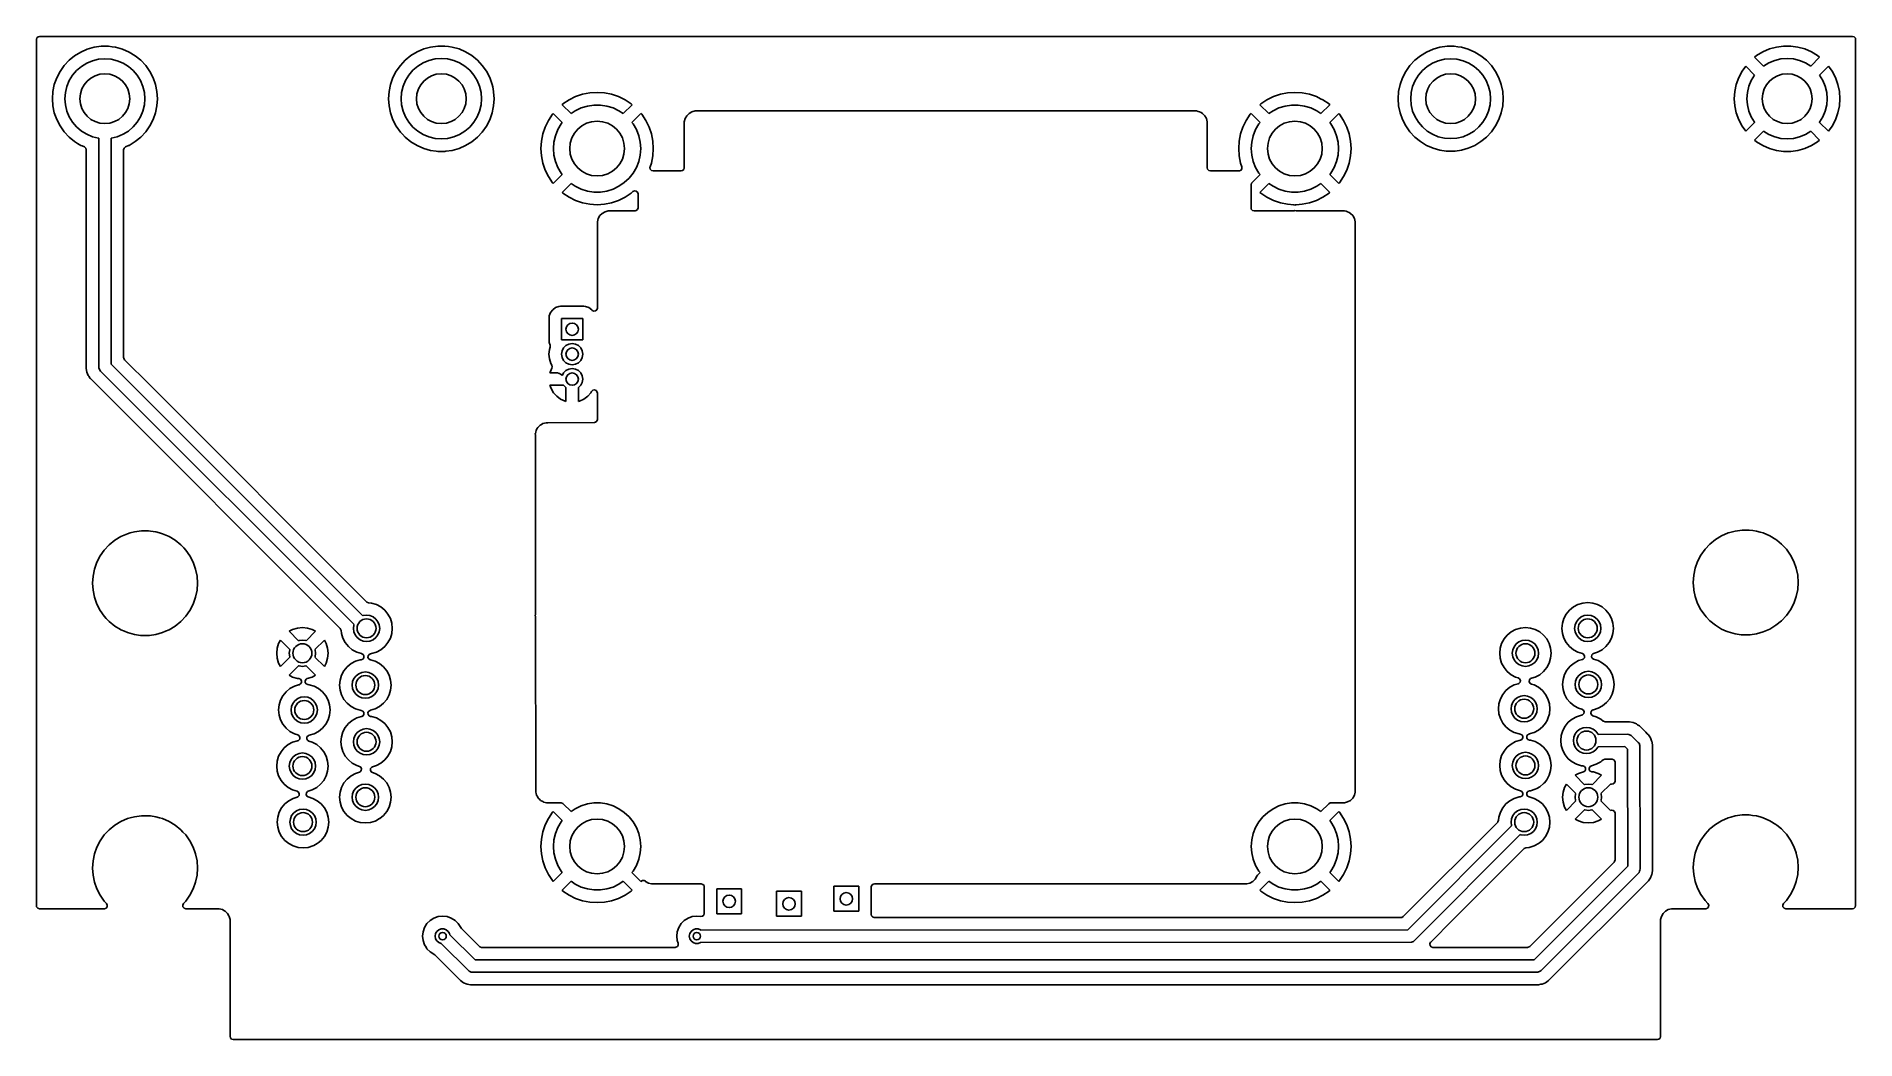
# Model space of a CAD drawing. Extents: x 68 to 141, y -145.2 to -105.
import ezdxf

# ---------------------------------------------------------------- set-up
doc = ezdxf.new("R2010")
doc.units = 0
doc.layers.add('BLACK', color=7, linetype='CONTINUOUS')

msp = doc.modelspace()

# ---------------------------------------------------------------- linework, layer by layer
at = {"layer": 'BLACK', "linetype": 'CONTINUOUS'}
for p, q in [((68.0005, -105.1245), (68.020185, -105.057461)), ((68.020185, -105.057461), (68.072989, -105.011706)), ((68.072989, -105.011706), (68.1245, -105.0005)), ((68.1245, -105.0005), (140.8755, -105.0005)), ((140.8755, -105.0005), (140.942539, -105.020185)), ((140.942539, -105.020185), (140.988294, -105.072989)), ((140.988294, -105.072989), (140.9995, -105.1245)), ((68.0005, -107.5), (68.0005, -105.1245)), ((69.534042, -105.777394), (69.310815, -105.959002)), ((69.534046, -105.777391), (69.534042, -105.777394)), ((69.77994, -105.627859), (69.534046, -105.777391)), ((70.043892, -105.513209), (69.77994, -105.627859)), ((70.320999, -105.435567), (70.043892, -105.513209)), ((70.321006, -105.435566), (70.320999, -105.435567)), ((70.606107, -105.396379), (70.321006, -105.435566)), ((70.606108, -105.396379), (70.606107, -105.396379)), ((70.893892, -105.396379), (70.606108, -105.396379)), ((70.893893, -105.396379), (70.893892, -105.396379)), ((71.036443, -105.415972), (70.893893, -105.396379)), ((71.178994, -105.435566), (71.036443, -105.415972)), ((71.178995, -105.435566), (71.178994, -105.435566)), ((71.179, -105.435567), (71.178995, -105.435566)), ((71.456107, -105.513209), (71.179, -105.435567)), ((71.720059, -105.627859), (71.456107, -105.513209)), ((71.965953, -105.777391), (71.720059, -105.627859)), ((71.965957, -105.777394), (71.965953, -105.777391)), ((72.189184, -105.959002), (71.965957, -105.777394)), ((83.028649, -105.769753), (82.804432, -105.952167)), ((83.028659, -105.769746), (83.028649, -105.769753)), ((83.275635, -105.619557), (83.028659, -105.769746)), ((83.540757, -105.504398), (83.275635, -105.619557)), ((83.819096, -105.426411), (83.540757, -105.504398)), ((83.819103, -105.42641), (83.819096, -105.426411)), ((84.105469, -105.387049), (83.819103, -105.42641)), ((84.10547, -105.387049), (84.105469, -105.387049)), ((84.39453, -105.387049), (84.10547, -105.387049)), ((84.394531, -105.387049), (84.39453, -105.387049)), ((84.537713, -105.406729), (84.394531, -105.387049)), ((84.680897, -105.42641), (84.537713, -105.406729)), ((84.680898, -105.42641), (84.680897, -105.42641)), ((84.680903, -105.426411), (84.680898, -105.42641)), ((84.959242, -105.504398), (84.680903, -105.426411)), ((85.224364, -105.619557), (84.959242, -105.504398)), ((85.47134, -105.769746), (85.224364, -105.619557)), ((85.47135, -105.769753), (85.47134, -105.769746)), ((85.695567, -105.952167), (85.47135, -105.769753)), ((123.534042, -105.777394), (123.310815, -105.959002)), ((123.534046, -105.777391), (123.534042, -105.777394)), ((123.77994, -105.627859), (123.534046, -105.777391)), ((124.043892, -105.513209), (123.77994, -105.627859)), ((124.320999, -105.435567), (124.043892, -105.513209)), ((124.321006, -105.435566), (124.320999, -105.435567)), ((124.606107, -105.396379), (124.321006, -105.435566)), ((124.606108, -105.396379), (124.606107, -105.396379)), ((124.893892, -105.396379), (124.606108, -105.396379)), ((124.893893, -105.396379), (124.893892, -105.396379)), ((125.036443, -105.415972), (124.893893, -105.396379)), ((125.178994, -105.435566), (125.036443, -105.415972)), ((125.178995, -105.435566), (125.178994, -105.435566)), ((125.179, -105.435567), (125.178995, -105.435566)), ((125.456107, -105.513209), (125.179, -105.435567)), ((125.720059, -105.627859), (125.456107, -105.513209)), ((125.965953, -105.777391), (125.720059, -105.627859)), ((125.965957, -105.777394), (125.965953, -105.777391)), ((126.189184, -105.959002), (125.965957, -105.777394)), ((137.028944, -105.770159), (136.943348, -105.839795)), ((136.943348, -105.839795), (137.300514, -106.196961)), ((137.028946, -105.770158), (137.028944, -105.770159)), ((137.275871, -105.619998), (137.028946, -105.770158)), ((137.540925, -105.50487), (137.275871, -105.619998)), ((137.819199, -105.426901), (137.540925, -105.50487)), ((137.819205, -105.4269), (137.819199, -105.426901)), ((138.105503, -105.387549), (137.819205, -105.4269)), ((138.394497, -105.387549), (138.105503, -105.387549)), ((138.680794, -105.4269), (138.394497, -105.387549)), ((138.6808, -105.426901), (138.680794, -105.4269)), ((138.959074, -105.50487), (138.6808, -105.426901)), ((139.224128, -105.619998), (138.959074, -105.50487)), ((139.199484, -106.19696), (139.55665, -105.839795)), ((139.471054, -105.770158), (139.224128, -105.619998)), ((139.55665, -105.839795), (139.471054, -105.770158)), ((140.9995, -105.1245), (140.9995, -139.8755)), ((68.948426, -106.404437), (68.816025, -106.65996)), ((68.94843, -106.404431), (68.948426, -106.404437)), ((69.114382, -106.16933), (68.94843, -106.404431)), ((69.310815, -105.959002), (69.114382, -106.16933)), ((69.321609, -106.772198), (69.453048, -106.557709)), ((69.453048, -106.557709), (69.616422, -106.366422)), ((69.616422, -106.366422), (69.807709, -106.203048)), ((69.807709, -106.203048), (70.022198, -106.071609)), ((70.022198, -106.071609), (70.254608, -105.975341)), ((70.254608, -105.975341), (70.499217, -105.916616)), ((70.499217, -105.916616), (70.75, -105.896879)), ((70.75, -105.896879), (71.000783, -105.916616)), ((71.000783, -105.916616), (71.245392, -105.975341)), ((71.245392, -105.975341), (71.477802, -106.071609)), ((71.477802, -106.071609), (71.692291, -106.203048)), ((71.692291, -106.203048), (71.883578, -106.366422)), ((71.883578, -106.366422), (72.046952, -106.557709)), ((72.046952, -106.557709), (72.178391, -106.772198)), ((72.385617, -106.16933), (72.189184, -105.959002)), ((72.551569, -106.404431), (72.385617, -106.16933)), ((72.551573, -106.404437), (72.551569, -106.404431)), ((72.683975, -106.65996), (72.551573, -106.404437)), ((82.440435, -106.399578), (82.307448, -106.656232)), ((82.607134, -106.163421), (82.440435, -106.399578)), ((82.804432, -105.952167), (82.607134, -106.16342)), ((82.607134, -106.16342), (82.607134, -106.163421)), ((82.813296, -106.767963), (82.9455, -106.552225)), ((82.9455, -106.552225), (83.109825, -106.359825)), ((83.109825, -106.359825), (83.302225, -106.1955)), ((83.302225, -106.1955), (83.517963, -106.063296)), ((83.517963, -106.063296), (83.751725, -105.966468)), ((83.751725, -105.966468), (83.997757, -105.907401)), ((83.997757, -105.907401), (84.25, -105.887549)), ((84.25, -105.887549), (84.502243, -105.907401)), ((84.502243, -105.907401), (84.748275, -105.966468)), ((84.748275, -105.966468), (84.982037, -106.063296)), ((84.982037, -106.063296), (85.197775, -106.1955)), ((85.197775, -106.1955), (85.390175, -106.359825)), ((85.390175, -106.359825), (85.5545, -106.552225)), ((85.5545, -106.552225), (85.686704, -106.767963)), ((85.695569, -105.95217), (85.695567, -105.952167)), ((85.695571, -105.952171), (85.695569, -105.95217)), ((85.701954, -105.959006), (85.695571, -105.952171)), ((85.892865, -106.16342), (85.701954, -105.959006)), ((85.89287, -106.163426), (85.892865, -106.16342)), ((86.059565, -106.399579), (85.89287, -106.163426)), ((86.192551, -106.656231), (86.059565, -106.399579)), ((122.948426, -106.404437), (122.816025, -106.65996)), ((122.94843, -106.404431), (122.948426, -106.404437)), ((123.114382, -106.16933), (122.94843, -106.404431)), ((123.310815, -105.959002), (123.114382, -106.16933)), ((123.321609, -106.772198), (123.453048, -106.557709)), ((123.453048, -106.557709), (123.616422, -106.366422)), ((123.616422, -106.366422), (123.807709, -106.203048)), ((123.807709, -106.203048), (124.022198, -106.071609)), ((124.022198, -106.071609), (124.254608, -105.975341)), ((124.254608, -105.975341), (124.499217, -105.916616)), ((124.499217, -105.916616), (124.75, -105.896879)), ((124.75, -105.896879), (125.000783, -105.916616)), ((125.000783, -105.916616), (125.245392, -105.975341)), ((125.245392, -105.975341), (125.477802, -106.071609)), ((125.477802, -106.071609), (125.692291, -106.203048)), ((125.692291, -106.203048), (125.883578, -106.366422)), ((125.883578, -106.366422), (126.046952, -106.557709)), ((126.046952, -106.557709), (126.178391, -106.772198)), ((126.385617, -106.16933), (126.189184, -105.959002)), ((126.551569, -106.404431), (126.385617, -106.16933)), ((126.551573, -106.404437), (126.551569, -106.404431)), ((126.683975, -106.65996), (126.551573, -106.404437)), ((136.440863, -106.399838), (136.307907, -106.656434)), ((136.440867, -106.399832), (136.440863, -106.399838)), ((136.587933, -106.191488), (136.440867, -106.399832)), ((136.587934, -106.191488), (136.587933, -106.191488)), ((136.94696, -106.550514), (136.587934, -106.191488)), ((136.813296, -106.767963), (136.9455, -106.552225)), ((136.9455, -106.552225), (136.94696, -106.550514)), ((137.300514, -106.196961), (137.302225, -106.1955)), ((137.302225, -106.1955), (137.517963, -106.063296)), ((137.517963, -106.063296), (137.751725, -105.966468)), ((137.751725, -105.966468), (137.997757, -105.907401)), ((137.997757, -105.907401), (138.25, -105.887549)), ((138.25, -105.887549), (138.502243, -105.907401)), ((138.502243, -105.907401), (138.748275, -105.966468)), ((138.748275, -105.966468), (138.982037, -106.063296)), ((138.982037, -106.063296), (139.197775, -106.1955)), ((139.197775, -106.1955), (139.199484, -106.19696)), ((139.912064, -106.191488), (139.553038, -106.550513)), ((139.553038, -106.550513), (139.5545, -106.552225)), ((139.5545, -106.552225), (139.686704, -106.767963)), ((139.912065, -106.191488), (139.912064, -106.191488)), ((140.059136, -106.399839), (139.912065, -106.191488)), ((140.192092, -106.656434), (140.059136, -106.399839)), ((68.661102, -107.212893), (68.641464, -107.5)), ((68.719654, -106.931121), (68.661102, -107.212893)), ((68.719655, -106.931118), (68.719654, -106.931121)), ((68.816025, -106.65996), (68.719655, -106.931118)), ((69.146879, -107.5), (69.166616, -107.249217)), ((69.166616, -107.249217), (69.225341, -107.004608)), ((69.225341, -107.004608), (69.321609, -106.772198)), ((72.178391, -106.772198), (72.274659, -107.004608)), ((72.274659, -107.004608), (72.333384, -107.249217)), ((72.333384, -107.249217), (72.353121, -107.5)), ((72.780346, -106.931124), (72.683974, -106.65996)), ((72.683974, -106.65996), (72.683975, -106.65996)), ((72.838897, -107.212888), (72.780346, -106.931124)), ((72.858536, -107.5), (72.838897, -107.212888)), ((82.151837, -107.211613), (82.132112, -107.5)), ((82.151838, -107.211611), (82.151837, -107.211613)), ((82.210645, -106.928612), (82.151838, -107.211611)), ((82.21065, -106.928595), (82.210645, -106.928612)), ((82.307448, -106.656232), (82.21065, -106.928595)), ((82.637549, -107.5), (82.657401, -107.247757)), ((82.657401, -107.247757), (82.716468, -107.001725)), ((82.716468, -107.001725), (82.813296, -106.767963)), ((85.686704, -106.767963), (85.783532, -107.001725)), ((85.783532, -107.001725), (85.842599, -107.247757)), ((85.842599, -107.247757), (85.862451, -107.5)), ((86.192551, -106.656232), (86.192551, -106.656231)), ((86.289349, -106.928595), (86.192551, -106.656232)), ((86.289354, -106.928612), (86.289349, -106.928595)), ((86.309658, -107.026322), (86.289354, -106.928612)), ((86.347475, -107.208311), (86.309658, -107.026322)), ((86.348161, -107.211611), (86.347475, -107.208311)), ((86.348162, -107.211613), (86.348161, -107.211611)), ((86.349424, -107.230076), (86.348162, -107.211613)), ((86.367888, -107.5), (86.349424, -107.230076)), ((90.205675, -107.264464), (89.916415, -107.322001)), ((90.205687, -107.264462), (90.205675, -107.264464)), ((90.5, -107.245172), (90.205687, -107.264462)), ((90.794312, -107.264462), (90.5, -107.245172)), ((90.794324, -107.264464), (90.794312, -107.264462)), ((91.083584, -107.322001), (90.794324, -107.264464)), ((118.205675, -107.264464), (117.916415, -107.322001)), ((118.205687, -107.264462), (118.205675, -107.264464)), ((118.5, -107.245172), (118.205687, -107.264462)), ((118.794312, -107.264462), (118.5, -107.245172)), ((118.794324, -107.264464), (118.794312, -107.264462)), ((119.083584, -107.322001), (118.794324, -107.264464)), ((122.661102, -107.212893), (122.641464, -107.5)), ((122.719654, -106.931121), (122.661102, -107.212893)), ((122.719655, -106.931118), (122.719654, -106.931121)), ((122.816025, -106.65996), (122.719655, -106.931118)), ((123.146879, -107.5), (123.166616, -107.249217)), ((123.166616, -107.249217), (123.225341, -107.004608)), ((123.225341, -107.004608), (123.321609, -106.772198)), ((126.178391, -106.772198), (126.274659, -107.004608)), ((126.274659, -107.004608), (126.333384, -107.249217)), ((126.333384, -107.249217), (126.353121, -107.5)), ((126.780346, -106.931124), (126.683974, -106.65996)), ((126.683974, -106.65996), (126.683975, -106.65996)), ((126.838897, -107.212888), (126.780346, -106.931124)), ((126.858536, -107.5), (126.838897, -107.212888)), ((136.152333, -107.211682), (136.132613, -107.5)), ((136.152334, -107.21168), (136.152333, -107.211682)), ((136.211127, -106.928746), (136.152334, -107.21168)), ((136.211132, -106.92873), (136.211127, -106.928746)), ((136.307907, -106.656434), (136.211132, -106.92873)), ((136.637549, -107.5), (136.657401, -107.247757)), ((136.657401, -107.247757), (136.716468, -107.001725)), ((136.716468, -107.001725), (136.813296, -106.767963)), ((139.686704, -106.767963), (139.783532, -107.001725)), ((139.783532, -107.001725), (139.842599, -107.247757)), ((139.842599, -107.247757), (139.862451, -107.5)), ((140.288867, -106.92873), (140.192092, -106.656434)), ((140.288872, -106.928746), (140.288867, -106.92873)), ((140.347665, -107.21168), (140.288872, -106.928746)), ((140.347666, -107.211682), (140.347665, -107.21168)), ((140.367386, -107.5), (140.347666, -107.211682)), ((68.0005, -126.93703), (68.0005, -107.5)), ((68.641464, -107.5), (68.661102, -107.787106)), ((68.661102, -107.787106), (68.661102, -107.78711)), ((68.661102, -107.78711), (68.661103, -107.787112)), ((68.661103, -107.787112), (68.661354, -107.788319)), ((68.661354, -107.788319), (68.719654, -108.068878)), ((69.166616, -107.750783), (69.146879, -107.5)), ((69.225341, -107.995392), (69.166616, -107.750783)), ((69.321609, -108.227802), (69.225341, -107.995392)), ((72.274659, -107.995392), (72.178391, -108.227802)), ((72.333384, -107.750783), (72.274659, -107.995392)), ((72.353121, -107.5), (72.333384, -107.750783)), ((72.780346, -108.068876), (72.838897, -107.787112)), ((72.838897, -107.787112), (72.858536, -107.5)), ((82.132112, -107.5), (82.151837, -107.788386)), ((82.151837, -107.788386), (82.151838, -107.788388)), ((82.151838, -107.788388), (82.210645, -108.071387)), ((82.657401, -107.752243), (82.637549, -107.5)), ((82.716468, -107.998275), (82.657401, -107.752243)), ((82.813296, -108.232037), (82.716468, -107.998275)), ((85.783532, -107.998275), (85.686704, -108.232037)), ((85.842599, -107.752243), (85.783532, -107.998275)), ((85.862451, -107.5), (85.842599, -107.752243)), ((86.289354, -108.071387), (86.33462, -107.853553)), ((86.33462, -107.853553), (86.348162, -107.788386)), ((86.348162, -107.788386), (86.367888, -107.5)), ((89.127339, -107.711131), (89.093959, -107.740403)), ((89.093959, -107.740403), (89.093959, -107.740405)), ((89.093959, -107.740405), (89.454354, -108.1008)), ((89.127346, -107.711126), (89.127339, -107.711131)), ((89.37258, -107.547265), (89.127346, -107.711126)), ((89.372593, -107.547258), (89.37258, -107.547265)), ((89.637111, -107.416812), (89.372593, -107.547258)), ((89.454354, -108.1008), (89.625, -107.984456)), ((89.625, -107.984456), (89.860653, -107.870971)), ((89.9164, -107.322005), (89.637111, -107.416812)), ((89.860653, -107.870971), (90.110588, -107.793876)), ((89.916415, -107.322001), (89.9164, -107.322005)), ((90.110588, -107.793876), (90.369222, -107.754893)), ((90.369222, -107.754893), (90.630778, -107.754893)), ((90.630778, -107.754893), (90.889412, -107.793876)), ((90.889412, -107.793876), (91.139347, -107.870971)), ((91.083599, -107.322005), (91.083584, -107.322001)), ((91.362888, -107.416812), (91.083599, -107.322005)), ((91.139347, -107.870971), (91.375, -107.984456)), ((91.627406, -107.547258), (91.362888, -107.416812)), ((91.375, -107.984456), (91.545645, -108.100799)), ((91.545645, -108.100799), (91.90604, -107.740405)), ((91.627419, -107.547265), (91.627406, -107.547258)), ((91.872649, -107.711123), (91.627419, -107.547265)), ((91.90604, -107.740405), (91.872649, -107.711123)), ((94.306812, -108.026608), (94.192686, -108.0925)), ((94.434108, -107.9925), (94.306812, -108.026608)), ((94.565892, -107.9925), (94.434108, -107.9925)), ((114.551271, -107.9925), (94.565892, -107.9925)), ((114.614918, -108.009554), (114.551271, -107.9925)), ((114.678566, -108.026608), (114.614918, -108.009554)), ((114.735629, -108.059554), (114.678566, -108.026608)), ((117.127339, -107.711131), (117.093959, -107.740403)), ((117.093959, -107.740403), (117.093959, -107.740405)), ((117.093959, -107.740405), (117.454354, -108.1008)), ((117.127346, -107.711126), (117.127339, -107.711131)), ((117.37258, -107.547265), (117.127346, -107.711126)), ((117.372593, -107.547258), (117.37258, -107.547265)), ((117.637111, -107.416812), (117.372593, -107.547258)), ((117.454354, -108.1008), (117.625, -107.984456)), ((117.625, -107.984456), (117.860653, -107.870971)), ((117.9164, -107.322005), (117.637111, -107.416812)), ((117.860653, -107.870971), (118.110588, -107.793876)), ((117.916415, -107.322001), (117.9164, -107.322005)), ((118.110588, -107.793876), (118.369222, -107.754893)), ((118.369222, -107.754893), (118.630778, -107.754893)), ((118.630778, -107.754893), (118.889412, -107.793876)), ((118.889412, -107.793876), (119.139347, -107.870971)), ((119.083599, -107.322005), (119.083584, -107.322001)), ((119.362888, -107.416812), (119.083599, -107.322005)), ((119.139347, -107.870971), (119.375, -107.984456)), ((119.531576, -107.5), (119.362888, -107.416812)), ((119.375, -107.984456), (119.545645, -108.100799)), ((119.627406, -107.547258), (119.531576, -107.5)), ((119.545645, -108.100799), (119.90604, -107.740405)), ((119.627419, -107.547265), (119.627406, -107.547258)), ((119.872649, -107.711123), (119.627419, -107.547265)), ((119.90604, -107.740405), (119.872649, -107.711123)), ((122.641464, -107.5), (122.661102, -107.787106)), ((122.661102, -107.787106), (122.661102, -107.78711)), ((122.661102, -107.78711), (122.661103, -107.787112)), ((122.661103, -107.787112), (122.661354, -107.788319)), ((122.661354, -107.788319), (122.719654, -108.068878)), ((123.166616, -107.750783), (123.146879, -107.5)), ((123.225341, -107.995392), (123.166616, -107.750783)), ((123.321609, -108.227802), (123.225341, -107.995392)), ((126.274659, -107.995392), (126.178391, -108.227802)), ((126.333384, -107.750783), (126.274659, -107.995392)), ((126.353121, -107.5), (126.333384, -107.750783)), ((126.780346, -108.068876), (126.838897, -107.787112)), ((126.838897, -107.787112), (126.858536, -107.5)), ((136.132613, -107.5), (136.152333, -107.788317)), ((136.152333, -107.788317), (136.152334, -107.788319)), ((136.152334, -107.788319), (136.211127, -108.071253)), ((136.657401, -107.752243), (136.637549, -107.5)), ((136.716468, -107.998275), (136.657401, -107.752243)), ((136.813296, -108.232037), (136.716468, -107.998275)), ((139.783532, -107.998275), (139.686704, -108.232037)), ((139.842599, -107.752243), (139.783532, -107.998275)), ((139.862451, -107.5), (139.842599, -107.752243)), ((140.288872, -108.071253), (140.347665, -107.788319)), ((140.347665, -107.788319), (140.347666, -107.788317)), ((140.347666, -107.788317), (140.367386, -107.5)), ((68.719654, -108.068878), (68.719655, -108.068881)), ((68.719655, -108.068881), (68.816025, -108.340039)), ((68.816025, -108.340039), (68.816024, -108.340039)), ((68.816024, -108.340039), (68.948426, -108.595562)), ((68.948426, -108.595562), (68.94843, -108.595568)), ((68.94843, -108.595568), (69.114382, -108.830669)), ((69.453048, -108.442291), (69.321609, -108.227802)), ((69.616422, -108.633578), (69.453048, -108.442291)), ((69.807709, -108.796952), (69.616422, -108.633578)), ((71.883578, -108.633578), (71.692291, -108.796952)), ((72.046952, -108.442291), (71.883578, -108.633578)), ((72.178391, -108.227802), (72.046952, -108.442291)), ((72.385615, -108.830672), (72.551574, -108.595561)), ((72.551574, -108.595561), (72.683973, -108.340043)), ((72.683973, -108.340043), (72.780346, -108.068876)), ((82.210645, -108.071387), (82.21065, -108.071404)), ((82.21065, -108.071404), (82.307376, -108.343565)), ((82.307376, -108.343565), (82.307449, -108.343769)), ((82.307449, -108.343769), (82.440435, -108.600421)), ((82.440435, -108.600421), (82.60713, -108.836574)), ((82.9455, -108.447775), (82.813296, -108.232037)), ((83.109825, -108.640175), (82.9455, -108.447775)), ((83.302225, -108.8045), (83.109825, -108.640175)), ((85.390175, -108.640175), (85.197775, -108.8045)), ((85.5545, -108.447775), (85.390175, -108.640175)), ((85.686704, -108.232037), (85.5545, -108.447775)), ((85.89287, -108.836574), (86.059565, -108.600421)), ((86.059565, -108.600421), (86.192551, -108.343769)), ((86.192551, -108.343769), (86.289351, -108.071399)), ((86.289351, -108.071399), (86.289352, -108.071392)), ((86.289352, -108.071392), (86.289354, -108.071387)), ((88.416812, -108.637111), (88.322005, -108.9164)), ((88.547258, -108.372593), (88.416812, -108.637111)), ((88.547265, -108.37258), (88.547258, -108.372593)), ((88.711126, -108.127346), (88.547265, -108.37258)), ((88.711131, -108.127339), (88.711126, -108.127346)), ((88.740403, -108.093959), (88.711131, -108.127339)), ((88.740405, -108.093959), (88.740403, -108.093959)), ((89.101356, -108.454909), (88.740405, -108.093959)), ((88.827748, -108.984178), (88.923304, -108.740703)), ((88.923304, -108.740703), (89.054082, -108.51419)), ((89.054082, -108.51419), (89.101356, -108.454909)), ((92.259593, -108.093958), (91.898642, -108.454908)), ((91.898642, -108.454908), (91.945918, -108.51419)), ((91.945918, -108.51419), (92.076696, -108.740703)), ((92.076696, -108.740703), (92.172252, -108.984178)), ((92.288876, -108.12735), (92.259593, -108.093958)), ((92.452734, -108.37258), (92.288876, -108.12735)), ((92.452741, -108.372593), (92.452734, -108.37258)), ((92.583187, -108.637111), (92.452741, -108.372593)), ((92.677994, -108.9164), (92.583187, -108.637111)), ((94.033608, -108.299812), (93.9995, -108.427108)), ((93.9995, -108.427108), (93.9995, -110.272756)), ((94.0995, -108.185686), (94.033608, -108.299812)), ((94.099502, -108.185683), (94.0995, -108.185686)), ((94.192683, -108.092502), (94.099502, -108.185683)), ((94.192686, -108.0925), (94.192683, -108.092502)), ((114.792693, -108.0925), (114.735629, -108.059554)), ((114.885879, -108.185686), (114.792693, -108.0925)), ((114.951771, -108.299814), (114.885879, -108.185686)), ((114.985879, -108.427108), (114.951771, -108.299814)), ((114.985879, -108.42711), (114.985879, -108.427108)), ((114.985879, -110.272756), (114.985879, -108.42711)), ((116.416812, -108.637111), (116.322005, -108.9164)), ((116.547258, -108.372593), (116.416812, -108.637111)), ((116.547265, -108.37258), (116.547258, -108.372593)), ((116.711126, -108.127346), (116.547265, -108.37258)), ((116.711131, -108.127339), (116.711126, -108.127346)), ((116.740403, -108.093959), (116.711131, -108.127339)), ((116.740405, -108.093959), (116.740403, -108.093959)), ((117.101356, -108.45491), (116.740405, -108.093959)), ((116.827748, -108.984178), (116.923304, -108.740703)), ((116.923304, -108.740703), (117.054082, -108.51419)), ((117.054082, -108.51419), (117.101356, -108.45491)), ((120.259593, -108.093958), (119.898642, -108.454908)), ((119.898642, -108.454908), (119.945918, -108.51419)), ((119.945918, -108.51419), (120.076696, -108.740703)), ((120.076696, -108.740703), (120.172252, -108.984178)), ((120.288876, -108.12735), (120.259593, -108.093958)), ((120.452734, -108.37258), (120.288876, -108.12735)), ((120.452741, -108.372593), (120.452734, -108.37258)), ((120.583187, -108.637111), (120.452741, -108.372593)), ((120.677994, -108.9164), (120.583187, -108.637111)), ((122.719654, -108.068878), (122.719655, -108.068881)), ((122.719655, -108.068881), (122.816025, -108.340039)), ((122.816025, -108.340039), (122.816024, -108.340039)), ((122.816024, -108.340039), (122.948426, -108.595562)), ((122.948426, -108.595562), (122.94843, -108.595568)), ((122.94843, -108.595568), (123.114382, -108.830669)), ((123.453048, -108.442291), (123.321609, -108.227802)), ((123.616422, -108.633578), (123.453048, -108.442291)), ((123.807709, -108.796952), (123.616422, -108.633578)), ((125.883578, -108.633578), (125.692291, -108.796952)), ((126.046952, -108.442291), (125.883578, -108.633578)), ((126.178391, -108.227802), (126.046952, -108.442291)), ((126.385615, -108.830672), (126.551574, -108.595561)), ((126.551574, -108.595561), (126.683973, -108.340043)), ((126.683973, -108.340043), (126.780346, -108.068876)), ((136.211127, -108.071253), (136.211132, -108.071269)), ((136.211132, -108.071269), (136.307907, -108.343565)), ((136.307907, -108.343565), (136.440863, -108.60016)), ((136.440863, -108.60016), (136.587934, -108.80851)), ((136.587934, -108.80851), (136.946959, -108.449484)), ((136.9455, -108.447775), (136.813296, -108.232037)), ((136.946959, -108.449484), (136.9455, -108.447775)), ((139.5545, -108.447775), (139.553039, -108.449485)), ((139.553039, -108.449485), (139.912064, -108.80851)), ((139.686704, -108.232037), (139.5545, -108.447775)), ((139.912065, -108.80851), (140.059136, -108.60016)), ((140.059136, -108.60016), (140.192092, -108.343565)), ((140.192092, -108.343565), (140.288867, -108.071269)), ((140.288867, -108.071269), (140.288872, -108.071253)), ((69.114382, -108.830669), (69.310815, -109.040997)), ((69.310815, -109.040997), (69.534042, -109.222605)), ((69.534042, -109.222605), (69.534046, -109.222608)), ((69.534046, -109.222608), (69.534048, -109.222609)), ((69.534048, -109.222609), (69.534049, -109.22261)), ((69.534049, -109.22261), (69.656992, -109.297374)), ((69.656992, -109.297374), (69.779939, -109.37214)), ((69.779939, -109.37214), (69.838703, -109.397663)), ((70.022198, -108.928391), (69.807709, -108.796952)), ((69.838703, -109.397663), (69.924902, -109.435105)), ((69.924902, -109.435105), (69.978548, -109.479866)), ((69.978548, -109.479866), (69.999478, -109.546527)), ((70.254608, -109.024659), (70.022198, -108.928391)), ((70.499217, -109.083384), (70.254608, -109.024659)), ((70.500704, -109.083501), (70.499217, -109.083384)), ((70.504804, -118.298773), (70.500704, -109.083501)), ((71.000783, -109.083384), (70.995922, -109.083766)), ((70.995922, -109.083766), (70.999956, -118.153126)), ((71.245392, -109.024659), (71.000783, -109.083384)), ((71.477802, -108.928391), (71.245392, -109.024659)), ((71.692291, -108.796952), (71.477802, -108.928391)), ((71.5005, -109.548838), (71.520185, -109.481799)), ((71.520185, -109.481799), (71.572989, -109.436044)), ((71.572989, -109.436044), (71.57501, -109.435142)), ((71.57501, -109.435142), (71.700946, -109.380442)), ((71.700946, -109.380442), (71.72006, -109.37214)), ((71.72006, -109.37214), (71.720061, -109.372139)), ((71.720061, -109.372139), (71.720064, -109.372138)), ((71.720064, -109.372138), (71.965951, -109.22261)), ((71.965951, -109.22261), (72.189188, -109.040994)), ((72.189188, -109.040994), (72.385615, -108.830672)), ((82.60713, -108.836574), (82.607134, -108.836578)), ((82.607134, -108.836578), (82.607134, -108.836579)), ((82.607134, -108.836579), (82.68829, -108.923475)), ((82.68829, -108.923475), (82.798048, -109.040997)), ((82.798048, -109.040997), (82.804432, -109.047832)), ((82.804432, -109.047832), (83.028649, -109.230246)), ((83.028649, -109.230246), (83.028659, -109.230253)), ((83.028659, -109.230253), (83.275635, -109.380442)), ((83.275635, -109.380442), (83.540757, -109.495601)), ((83.517963, -108.936704), (83.302225, -108.8045)), ((83.751725, -109.033532), (83.517963, -108.936704)), ((83.540757, -109.495601), (83.540762, -109.495603)), ((83.540762, -109.495603), (83.819103, -109.57359)), ((83.997757, -109.092599), (83.751725, -109.033532)), ((84.25, -109.112451), (83.997757, -109.092599)), ((84.502243, -109.092599), (84.25, -109.112451)), ((84.748275, -109.033532), (84.502243, -109.092599)), ((84.680897, -109.57359), (84.959238, -109.495603)), ((84.982037, -108.936704), (84.748275, -109.033532)), ((84.959238, -109.495603), (85.224366, -109.380441)), ((85.197775, -108.8045), (84.982037, -108.936704)), ((85.224366, -109.380441), (85.471344, -109.230251)), ((85.471344, -109.230251), (85.695571, -109.047829)), ((85.695571, -109.047829), (85.89287, -108.836574)), ((88.264462, -109.205687), (88.245172, -109.5)), ((88.264464, -109.205675), (88.264462, -109.205687)), ((88.322001, -108.916415), (88.264464, -109.205675)), ((88.322005, -108.9164), (88.322001, -108.916415)), ((88.75, -109.5), (88.769546, -109.239176)), ((88.769546, -109.239176), (88.827748, -108.984178)), ((92.172252, -108.984178), (92.230454, -109.239176)), ((92.230454, -109.239176), (92.25, -109.5)), ((92.677998, -108.916415), (92.677994, -108.9164)), ((92.735535, -109.205675), (92.677998, -108.916415)), ((92.735537, -109.205687), (92.735535, -109.205675)), ((92.754827, -109.5), (92.735537, -109.205687)), ((116.264462, -109.205687), (116.245172, -109.5)), ((116.264464, -109.205675), (116.264462, -109.205687)), ((116.322001, -108.916415), (116.264464, -109.205675)), ((116.322005, -108.9164), (116.322001, -108.916415)), ((116.75, -109.5), (116.769546, -109.239176)), ((116.769546, -109.239176), (116.827748, -108.984178)), ((120.172252, -108.984178), (120.230454, -109.239176)), ((120.230454, -109.239176), (120.25, -109.5)), ((120.677998, -108.916415), (120.677994, -108.9164)), ((120.735535, -109.205675), (120.677998, -108.916415)), ((120.735537, -109.205687), (120.735535, -109.205675)), ((120.754827, -109.5), (120.735537, -109.205687)), ((123.114382, -108.830669), (123.310815, -109.040997)), ((123.310815, -109.040997), (123.534042, -109.222605)), ((123.534042, -109.222605), (123.534046, -109.222608)), ((123.534046, -109.222608), (123.534048, -109.222609)), ((123.534048, -109.222609), (123.534049, -109.22261)), ((123.534049, -109.22261), (123.779936, -109.372138)), ((123.779936, -109.372138), (123.779938, -109.372139)), ((123.779938, -109.372139), (123.77994, -109.37214)), ((123.77994, -109.37214), (123.955908, -109.448573)), ((124.022198, -108.928391), (123.807709, -108.796952)), ((123.955908, -109.448573), (124.043894, -109.486791)), ((124.254608, -109.024659), (124.022198, -108.928391)), ((124.043894, -109.486791), (124.321006, -109.564434)), ((124.499217, -109.083384), (124.254608, -109.024659)), ((124.75, -109.103121), (124.499217, -109.083384)), ((125.000783, -109.083384), (124.75, -109.103121)), ((125.245392, -109.024659), (125.000783, -109.083384)), ((125.178994, -109.564434), (125.456106, -109.486791)), ((125.477802, -108.928391), (125.245392, -109.024659)), ((125.456106, -109.486791), (125.720064, -109.372138)), ((125.692291, -108.796952), (125.477802, -108.928391)), ((125.720064, -109.372138), (125.965951, -109.22261)), ((125.965951, -109.22261), (126.189188, -109.040994)), ((126.189188, -109.040994), (126.385615, -108.830672)), ((137.300513, -108.803037), (136.943348, -109.160203)), ((136.943348, -109.160203), (136.943348, -109.160204)), ((136.943348, -109.160204), (137.028938, -109.229836)), ((137.028938, -109.229836), (137.028943, -109.229839)), ((137.028943, -109.229839), (137.275871, -109.380001)), ((137.275871, -109.380001), (137.540925, -109.495129)), ((137.302225, -108.8045), (137.300513, -108.803037)), ((137.517963, -108.936704), (137.302225, -108.8045)), ((137.751725, -109.033532), (137.517963, -108.936704)), ((137.540925, -109.495129), (137.819199, -109.573098)), ((137.997757, -109.092599), (137.751725, -109.033532)), ((138.25, -109.112451), (137.997757, -109.092599)), ((138.502243, -109.092599), (138.25, -109.112451)), ((138.748275, -109.033532), (138.502243, -109.092599)), ((138.6808, -109.573098), (138.959074, -109.495129)), ((138.982037, -108.936704), (138.748275, -109.033532)), ((138.959074, -109.495129), (139.224128, -109.380001)), ((139.197775, -108.8045), (138.982037, -108.936704)), ((139.199486, -108.803038), (139.197775, -108.8045)), ((139.55665, -109.160203), (139.199486, -108.803038)), ((139.224128, -109.380001), (139.471054, -109.229841)), ((139.471054, -109.229841), (139.55665, -109.160203)), ((139.912064, -108.80851), (139.912065, -108.80851)), ((69.999478, -109.546527), (69.9995, -109.548838)), ((69.9995, -109.548838), (69.9995, -118.323918)), ((71.5005, -117.88777), (71.5005, -109.548838)), ((83.819103, -109.57359), (84.037591, -109.603621)), ((84.037591, -109.603621), (84.105469, -109.612951)), ((84.105469, -109.612951), (84.10547, -109.612951)), ((84.10547, -109.612951), (84.394531, -109.612951)), ((84.394531, -109.612951), (84.425404, -109.608707)), ((84.425404, -109.608707), (84.680897, -109.57359)), ((88.245172, -109.5), (88.264462, -109.794312)), ((88.264462, -109.794312), (88.264464, -109.794324)), ((88.264464, -109.794324), (88.322001, -110.083584)), ((88.322001, -110.083584), (88.322005, -110.083599)), ((88.322005, -110.083599), (88.416812, -110.362888)), ((88.769546, -109.760824), (88.75, -109.5)), ((88.827748, -110.015822), (88.769546, -109.760824)), ((88.923304, -110.259297), (88.827748, -110.015822)), ((92.172252, -110.015822), (92.076696, -110.259297)), ((92.230454, -109.760824), (92.172252, -110.015822)), ((92.25, -109.5), (92.230454, -109.760824)), ((92.627314, -110.232897), (92.677994, -110.083599)), ((92.677994, -110.083599), (92.677998, -110.083584)), ((92.677998, -110.083584), (92.735535, -109.794324)), ((92.735535, -109.794324), (92.735537, -109.794312)), ((92.735537, -109.794312), (92.754827, -109.5)), ((116.245172, -109.5), (116.264462, -109.794312)), ((116.264462, -109.794312), (116.264464, -109.794324)), ((116.264464, -109.794324), (116.322001, -110.083584)), ((116.322001, -110.083584), (116.322005, -110.083599)), ((116.322005, -110.083599), (116.372686, -110.232897)), ((116.769546, -109.760824), (116.75, -109.5)), ((116.827748, -110.015822), (116.769546, -109.760824)), ((116.923304, -110.259297), (116.827748, -110.015822)), ((120.172252, -110.015822), (120.076696, -110.259297)), ((120.230454, -109.760824), (120.172252, -110.015822)), ((120.25, -109.5), (120.230454, -109.760824)), ((120.583187, -110.362888), (120.677994, -110.083599)), ((120.677994, -110.083599), (120.677998, -110.083584)), ((120.677998, -110.083584), (120.735535, -109.794324)), ((120.735535, -109.794324), (120.735537, -109.794312)), ((120.735537, -109.794312), (120.754827, -109.5)), ((124.321006, -109.564434), (124.571655, -109.598885)), ((124.571655, -109.598885), (124.606107, -109.603621)), ((124.606107, -109.603621), (124.606108, -109.603621)), ((124.606108, -109.603621), (124.893893, -109.603621)), ((124.893893, -109.603621), (124.92463, -109.599396)), ((124.92463, -109.599396), (125.178994, -109.564434)), ((137.819199, -109.573098), (137.819205, -109.573099)), ((137.819205, -109.573099), (138.105503, -109.612451)), ((138.105503, -109.612451), (138.394497, -109.612451)), ((138.394497, -109.612451), (138.680794, -109.573099)), ((138.680794, -109.573099), (138.6808, -109.573098)), ((88.416812, -110.362888), (88.547258, -110.627406)), ((88.547258, -110.627406), (88.547265, -110.627419)), ((88.547265, -110.627419), (88.711123, -110.872649)), ((88.711123, -110.872649), (88.740405, -110.90604)), ((88.740405, -110.90604), (89.101355, -110.545089)), ((89.054082, -110.48581), (88.923304, -110.259297)), ((89.101355, -110.545089), (89.054082, -110.48581)), ((89.454352, -110.899198), (89.093958, -111.259593)), ((89.625, -111.015544), (89.454352, -110.899198)), ((91.591107, -110.868205), (91.375, -111.015544)), ((91.782841, -110.690302), (91.591107, -110.868205)), ((91.945918, -110.48581), (91.782841, -110.690302)), ((92.076696, -110.259297), (91.945918, -110.48581)), ((92.621995, -110.255109), (92.627314, -110.232897)), ((92.631939, -110.324267), (92.621995, -110.255109)), ((92.677694, -110.377071), (92.631939, -110.324267)), ((92.744733, -110.396756), (92.677694, -110.377071)), ((93.8755, -110.396756), (92.744733, -110.396756)), ((93.927011, -110.38555), (93.8755, -110.396756)), ((93.979815, -110.339795), (93.927011, -110.38555)), ((93.9995, -110.272756), (93.979815, -110.339795)), ((114.997085, -110.324267), (114.985879, -110.272756)), ((115.04284, -110.377071), (114.997085, -110.324267)), ((115.109879, -110.396756), (115.04284, -110.377071)), ((116.255267, -110.396756), (115.109879, -110.396756)), ((116.27801, -110.394653), (116.255267, -110.396756)), ((116.340302, -110.363006), (116.27801, -110.394653)), ((116.375596, -110.302706), (116.340302, -110.363006)), ((116.372686, -110.232897), (116.375596, -110.302706)), ((116.738982, -110.958825), (116.758667, -110.891786)), ((116.758667, -110.891786), (116.775301, -110.871144)), ((116.775301, -110.871144), (117.101355, -110.545089)), ((117.054082, -110.48581), (116.923304, -110.259297)), ((117.101355, -110.545089), (117.054082, -110.48581)), ((117.454352, -110.899198), (117.093958, -111.259593)), ((117.625, -111.015544), (117.454352, -110.899198)), ((119.545646, -110.899199), (119.375, -111.015544)), ((119.906039, -111.259593), (119.545646, -110.899199)), ((119.945918, -110.48581), (119.898643, -110.54509)), ((119.898643, -110.54509), (120.259593, -110.906039)), ((120.076696, -110.259297), (119.945918, -110.48581)), ((120.259593, -110.906039), (120.288877, -110.872648)), ((120.288877, -110.872648), (120.452734, -110.627419)), ((120.452734, -110.627419), (120.452741, -110.627406)), ((120.452741, -110.627406), (120.583187, -110.362888)), ((89.093958, -111.259593), (89.12735, -111.288876)), ((89.12735, -111.288876), (89.37258, -111.452734)), ((89.37258, -111.452734), (89.372593, -111.452741)), ((89.372593, -111.452741), (89.637111, -111.583187)), ((89.860653, -111.129029), (89.625, -111.015544)), ((89.637111, -111.583187), (89.9164, -111.677994)), ((90.110588, -111.206124), (89.860653, -111.129029)), ((89.9164, -111.677994), (89.916415, -111.677998)), ((89.916415, -111.677998), (90.205675, -111.735535)), ((90.369222, -111.245107), (90.110588, -111.206124)), ((90.630778, -111.245107), (90.369222, -111.245107)), ((90.889412, -111.206124), (90.630778, -111.245107)), ((90.794324, -111.735535), (91.083584, -111.677998)), ((91.139347, -111.129029), (90.889412, -111.206124)), ((91.083584, -111.677998), (91.083599, -111.677994)), ((91.083599, -111.677994), (91.362888, -111.583187)), ((91.375, -111.015544), (91.139347, -111.129029)), ((91.362888, -111.583187), (91.627406, -111.452741)), ((91.627406, -111.452741), (91.627419, -111.452734)), ((91.627419, -111.452734), (91.872653, -111.288873)), ((91.872653, -111.288873), (91.94046, -111.229409)), ((91.94046, -111.229409), (92.003842, -111.200006)), ((92.003842, -111.200006), (92.073058, -111.209538)), ((92.073058, -111.209538), (92.126133, -111.254978)), ((92.126133, -111.254978), (92.146217, -111.321899)), ((92.146217, -111.321899), (92.146219, -111.322637)), ((92.146219, -111.322637), (92.146219, -111.875594)), ((116.738982, -111.875594), (116.738982, -110.958825)), ((117.093958, -111.259593), (117.12735, -111.288876)), ((117.12735, -111.288876), (117.37258, -111.452734)), ((117.37258, -111.452734), (117.372593, -111.452741)), ((117.372593, -111.452741), (117.637111, -111.583187)), ((117.860653, -111.129029), (117.625, -111.015544)), ((117.637111, -111.583187), (117.9164, -111.677994)), ((118.110588, -111.206124), (117.860653, -111.129029)), ((117.9164, -111.677994), (117.916415, -111.677998)), ((117.916415, -111.677998), (118.205675, -111.735535)), ((118.369222, -111.245107), (118.110588, -111.206124)), ((118.630778, -111.245107), (118.369222, -111.245107)), ((118.889412, -111.206124), (118.630778, -111.245107)), ((118.794324, -111.735535), (119.083584, -111.677998)), ((119.139347, -111.129029), (118.889412, -111.206124)), ((119.083584, -111.677998), (119.083599, -111.677994)), ((119.083599, -111.677994), (119.362888, -111.583187)), ((119.375, -111.015544), (119.139347, -111.129029)), ((119.362888, -111.583187), (119.627406, -111.452741)), ((119.627406, -111.452741), (119.627419, -111.452734)), ((119.627419, -111.452734), (119.872648, -111.288877)), ((119.872648, -111.288877), (119.906039, -111.259593)), ((90.205675, -111.735535), (90.205687, -111.735537)), ((90.205687, -111.735537), (90.5, -111.754827)), ((90.5, -111.754827), (90.794312, -111.735537)), ((90.546702, -112.306906), (90.512594, -112.434202)), ((90.612594, -112.19278), (90.546702, -112.306906)), ((90.612596, -112.192777), (90.612594, -112.19278)), ((90.705777, -112.099596), (90.612596, -112.192777)), ((90.70578, -112.099594), (90.705777, -112.099596)), ((90.819906, -112.033702), (90.70578, -112.099594)), ((90.794312, -111.735537), (90.794324, -111.735535)), ((90.947202, -111.999594), (90.819906, -112.033702)), ((92.022219, -111.999594), (90.947202, -111.999594)), ((92.07373, -111.988388), (92.022219, -111.999594)), ((92.126534, -111.942633), (92.07373, -111.988388)), ((92.146219, -111.875594), (92.126534, -111.942633)), ((116.750188, -111.927105), (116.738982, -111.875594)), ((116.795943, -111.979909), (116.750188, -111.927105)), ((116.862982, -111.999594), (116.795943, -111.979909)), ((118.446599, -111.999594), (116.862982, -111.999594)), ((118.205675, -111.735535), (118.205687, -111.735537)), ((118.205687, -111.735537), (118.454709, -111.751859)), ((118.473678, -111.996601), (118.446599, -111.999594)), ((118.454709, -111.751859), (118.500038, -111.768459)), ((118.49777, -111.983258), (118.473678, -111.996601)), ((118.553401, -111.999594), (118.49777, -111.983258)), ((118.500038, -111.768459), (118.518466, -111.756617)), ((118.518466, -111.756617), (118.545291, -111.751859)), ((118.545291, -111.751859), (118.794312, -111.735537)), ((120.487879, -111.999594), (118.553401, -111.999594)), ((118.794312, -111.735537), (118.794324, -111.735535)), ((120.48788, -111.999594), (120.487879, -111.999594)), ((120.551527, -112.016648), (120.48788, -111.999594)), ((120.615175, -112.033702), (120.551527, -112.016648)), ((120.672238, -112.066648), (120.615175, -112.033702)), ((120.729302, -112.099594), (120.672238, -112.066648)), ((120.822488, -112.19278), (120.729302, -112.099594)), ((120.88838, -112.306908), (120.822488, -112.19278)), ((120.922488, -112.434202), (120.88838, -112.306908)), ((90.512594, -112.434202), (90.512594, -115.902202)), ((120.922488, -126.90797), (120.922488, -112.434202)), ((88.717452, -115.967455), (88.631206, -116.082664)), ((88.717455, -115.967452), (88.717452, -115.967455)), ((88.832664, -115.881206), (88.717455, -115.967452)), ((88.832671, -115.881202), (88.832664, -115.881206)), ((88.967516, -115.830908), (88.832671, -115.881202)), ((89.027123, -115.824501), (88.967516, -115.830908)), ((89.027129, -115.8245), (89.027123, -115.824501)), ((89.972864, -115.8245), (89.027129, -115.8245)), ((89.972873, -115.8245), (89.972864, -115.8245)), ((89.972881, -115.8245), (89.972873, -115.8245)), ((89.972883, -115.824501), (89.972881, -115.8245)), ((90.032483, -115.830908), (89.972883, -115.824501)), ((90.167328, -115.881202), (90.032482, -115.830908)), ((90.032482, -115.830908), (90.032483, -115.830908)), ((90.167335, -115.881206), (90.167328, -115.881202)), ((90.282544, -115.967452), (90.167335, -115.881206)), ((90.282544, -115.967453), (90.282544, -115.967452)), ((90.282546, -115.967454), (90.282544, -115.967453)), ((90.289328, -115.976514), (90.282546, -115.967454)), ((90.307391, -115.995915), (90.289328, -115.976514)), ((90.370947, -116.02494), (90.307391, -115.995915)), ((90.440105, -116.014996), (90.370947, -116.02494)), ((90.492909, -115.969241), (90.440105, -116.014996)), ((90.512594, -115.902202), (90.492909, -115.969241)), ((88.574501, -116.277116), (88.5745, -116.277135)), ((88.5745, -116.277135), (88.5745, -117.22287)), ((88.580908, -116.217517), (88.574501, -116.277116)), ((88.631202, -116.082671), (88.580908, -116.217517)), ((88.631206, -116.082664), (88.631202, -116.082671)), ((89.075, -117.175), (89.075, -116.325)), ((89.075, -116.325), (89.925, -116.325)), ((89.925, -116.325), (89.925, -117.175)), ((88.5745, -117.22287), (88.574501, -117.222876)), ((88.574501, -117.222876), (88.580908, -117.282483)), ((88.580908, -117.282483), (88.618099, -117.382195)), ((88.619848, -117.463845), (88.58974, -117.556511)), ((88.618099, -117.382195), (88.623083, -117.451887)), ((88.623083, -117.451887), (88.619848, -117.463845)), ((89.925, -117.175), (89.075, -117.175)), ((89.095801, -117.618668), (89.156168, -117.500191)), ((89.156168, -117.500191), (89.250191, -117.406168)), ((89.250191, -117.406168), (89.368668, -117.345801)), ((89.368668, -117.345801), (89.5, -117.325)), ((89.5, -117.325), (89.631332, -117.345801)), ((89.631332, -117.345801), (89.749809, -117.406168)), ((89.749809, -117.406168), (89.843832, -117.500191)), ((89.843832, -117.500191), (89.904199, -117.618668)), ((70.999956, -118.153126), (81.099668, -128.246326)), ((71.503334, -117.914128), (71.5005, -117.88777)), ((71.536819, -117.975451), (71.503334, -117.914128)), ((72.561368, -119), (71.536819, -117.975451)), ((88.589738, -117.556516), (88.569402, -117.75)), ((88.569402, -117.75), (88.589738, -117.943483)), ((88.58974, -117.556511), (88.589738, -117.556516)), ((88.589738, -117.943483), (88.649856, -118.12851)), ((88.649856, -118.12851), (88.649857, -118.128511)), ((88.649857, -118.128511), (88.684492, -118.1885)), ((88.684492, -118.1885), (88.700965, -118.2564)), ((88.700965, -118.2564), (88.684492, -118.3125)), ((89.075, -117.75), (89.095801, -117.618668)), ((89.095801, -117.881332), (89.075, -117.75)), ((89.156168, -117.999809), (89.095801, -117.881332)), ((89.250191, -118.093832), (89.156168, -117.999809)), ((89.368668, -118.154199), (89.250191, -118.093832)), ((89.5, -118.175), (89.368668, -118.154199)), ((89.631332, -118.154199), (89.5, -118.175)), ((89.749809, -118.093832), (89.631332, -118.154199)), ((89.843832, -117.999809), (89.749809, -118.093832)), ((89.904199, -117.881332), (89.843832, -117.999809)), ((89.904199, -117.618668), (89.925, -117.75)), ((89.925, -117.75), (89.904199, -117.881332)), ((69.9995, -118.32392), (69.999499, -118.32392)), ((69.999499, -118.32392), (70.02834, -118.468907)), ((69.9995, -118.323918), (69.9995, -118.32392)), ((70.02834, -118.468907), (70.028343, -118.468917)), ((70.028343, -118.468917), (70.084913, -118.60549)), ((70.084913, -118.60549), (70.084914, -118.605491)), ((70.084914, -118.605491), (70.084916, -118.605495)), ((70.084916, -118.605495), (70.104665, -118.635051)), ((70.104665, -118.635051), (70.162972, -118.722316)), ((70.162972, -118.722316), (70.167049, -118.728417)), ((70.167049, -118.728417), (70.16705, -118.728418)), ((70.16705, -118.728418), (80.188893, -128.75026)), ((70.542133, -118.388893), (70.504804, -118.298773)), ((70.542137, -118.388897), (70.542133, -118.388893)), ((70.573223, -118.426777), (70.542137, -118.388897)), ((80.748185, -128.595178), (70.573223, -118.426777)), ((88.650316, -118.371693), (88.608628, -118.499999)), ((88.608628, -118.499999), (88.608628, -118.5)), ((88.608628, -118.5), (88.917441, -118.5)), ((88.650317, -118.371692), (88.650316, -118.371693)), ((88.684492, -118.3125), (88.650317, -118.371692)), ((88.917441, -118.5), (88.98448, -118.519685)), ((88.98448, -118.519685), (88.990327, -118.523682)), ((88.990327, -118.523682), (89.034702, -118.555923)), ((89.034702, -118.555923), (89.102926, -118.586297)), ((89.102926, -118.586297), (89.110562, -118.589696)), ((89.110562, -118.589696), (89.156168, -118.500191)), ((89.156168, -118.500191), (89.250191, -118.406168)), ((89.250191, -118.406168), (89.368668, -118.345801)), ((89.368668, -118.345801), (89.5, -118.325)), ((89.5, -118.325), (89.631332, -118.345801)), ((89.631332, -118.345801), (89.749809, -118.406168)), ((89.749809, -118.406168), (89.843832, -118.500191)), ((89.843832, -118.500191), (89.904199, -118.618668)), ((89.904199, -118.881332), (89.843832, -118.999809)), ((89.904199, -118.618668), (89.925, -118.75)), ((89.925, -118.75), (89.904199, -118.881332)), ((81.25026, -127.688893), (72.561368, -119)), ((89.156359, -119), (88.608628, -119)), ((88.608628, -119), (88.650316, -119.128306)), ((88.650316, -119.128306), (88.650317, -119.128307)), ((88.650317, -119.128307), (88.747536, -119.296694)), ((88.747536, -119.296694), (88.747535, -119.296694)), ((88.747535, -119.296694), (88.877639, -119.44119)), ((88.877639, -119.44119), (88.877642, -119.441192)), ((88.877642, -119.441192), (89.03495, -119.555484)), ((89.03495, -119.555484), (89.212587, -119.634573)), ((89.25, -119.093641), (89.156359, -119)), ((89.212587, -119.634573), (89.249999, -119.642524)), ((89.249999, -119.642524), (89.25, -119.642524)), ((89.25, -119.642524), (89.25, -119.093641)), ((89.843832, -118.999809), (89.75, -119.093641)), ((89.75, -119.093641), (89.75, -119.642524)), ((89.75, -119.642524), (89.787412, -119.634573)), ((89.787412, -119.634573), (89.965049, -119.555484)), ((89.965049, -119.555484), (90.122357, -119.441192)), ((90.122357, -119.441192), (90.12236, -119.44119)), ((90.12236, -119.44119), (90.252463, -119.296694)), ((90.252463, -119.296694), (90.281207, -119.24691)), ((90.281207, -119.24691), (90.331773, -119.198695)), ((90.331773, -119.198695), (90.40038, -119.185471)), ((90.40038, -119.185471), (90.465245, -119.211439)), ((90.465245, -119.211439), (90.505774, -119.268353)), ((90.505774, -119.268353), (90.512594, -119.30891)), ((90.512594, -119.30891), (90.512594, -120.364421)), ((90.492909, -120.43146), (90.440105, -120.477215)), ((90.512594, -120.364421), (90.492909, -120.43146)), ((88.021242, -120.935971), (88.021105, -120.937007)), ((88.021105, -120.937007), (88.021486, -121.001194)), ((88.021334, -120.935258), (88.021242, -120.935971)), ((88.02147, -120.934169), (88.021334, -120.935258)), ((88.038034, -120.872352), (88.02147, -120.934169)), ((88.021486, -121.001194), (88.021488, -121.001929)), ((88.021488, -121.001929), (88.021488, -128.211942)), ((88.038221, -120.871645), (88.038034, -120.872352)), ((88.054476, -120.809513), (88.038221, -120.871645)), ((88.05489, -120.808515), (88.054476, -120.809513)), ((88.055184, -120.807799), (88.05489, -120.808515)), ((88.055559, -120.806876), (88.055184, -120.807799)), ((88.087663, -120.75127), (88.055559, -120.806876)), ((88.088027, -120.750635), (88.087663, -120.75127)), ((88.119711, -120.694998), (88.088027, -120.750635)), ((88.120331, -120.694192), (88.119711, -120.694998)), ((88.12081, -120.693564), (88.120331, -120.694192)), ((88.121432, -120.692742), (88.12081, -120.693564)), ((88.166687, -120.647486), (88.121432, -120.692742)), ((88.167201, -120.646968), (88.166687, -120.647486)), ((88.212357, -120.601275), (88.167201, -120.646968)), ((88.213225, -120.60061), (88.212357, -120.601275)), ((88.213832, -120.600141), (88.213225, -120.60061)), ((88.214608, -120.599537), (88.213832, -120.600141)), ((88.270181, -120.567451), (88.214608, -120.599537)), ((88.27081, -120.567085), (88.270181, -120.567451)), ((88.326106, -120.534723), (88.27081, -120.567085)), ((88.327129, -120.5343), (88.326106, -120.534723)), ((88.327815, -120.534014), (88.327129, -120.5343)), ((88.328741, -120.533623), (88.327815, -120.534014)), ((88.390709, -120.517018), (88.328741, -120.533623)), ((88.391413, -120.516827), (88.390709, -120.517018)), ((88.453201, -120.499879), (88.391413, -120.516827)), ((88.45429, -120.499736), (88.453201, -120.499879)), ((88.454987, -120.499643), (88.45429, -120.499736)), ((88.456027, -120.4995), (88.454987, -120.499643)), ((88.520033, -120.4995), (88.456027, -120.4995)), ((88.520768, -120.499498), (88.520033, -120.4995)), ((90.389329, -120.488419), (88.520768, -120.499498)), ((90.440105, -120.477215), (90.389329, -120.488419)), ((136.446321, -124.80747), (136.161642, -124.846599)), ((136.446322, -124.80747), (136.446321, -124.80747)), ((136.733678, -124.80747), (136.446322, -124.80747)), ((136.733679, -124.80747), (136.733678, -124.80747)), ((136.876018, -124.827034), (136.733679, -124.80747)), ((137.018358, -124.846599), (136.876018, -124.827034)), ((70.92295, -125.398319), (70.726812, -125.608329)), ((71.145853, -125.216974), (70.92295, -125.398319)), ((71.391382, -125.067664), (71.145853, -125.216974)), ((71.654935, -124.953188), (71.391382, -125.067664)), ((71.654936, -124.953188), (71.654935, -124.953188)), ((71.654939, -124.953186), (71.654936, -124.953188)), ((71.654942, -124.953186), (71.654939, -124.953186)), ((71.758659, -124.924126), (71.654942, -124.953186)), ((71.931635, -124.87566), (71.758659, -124.924126)), ((71.931642, -124.875659), (71.931635, -124.87566)), ((72.216321, -124.83653), (71.931642, -124.875659)), ((72.216322, -124.83653), (72.216321, -124.83653)), ((72.503678, -124.83653), (72.216322, -124.83653)), ((72.503679, -124.83653), (72.503678, -124.83653)), ((72.576942, -124.8466), (72.503679, -124.83653)), ((72.788358, -124.875659), (72.576942, -124.8466)), ((72.788359, -124.875659), (72.788358, -124.875659)), ((72.788364, -124.87566), (72.788359, -124.875659)), ((72.935578, -124.916907), (72.788364, -124.87566)), ((73.065058, -124.953186), (72.935578, -124.916907)), ((73.065061, -124.953187), (73.065058, -124.953186)), ((73.065063, -124.953188), (73.065061, -124.953187)), ((73.328617, -125.067664), (73.065063, -124.953188)), ((73.574146, -125.216974), (73.328617, -125.067664)), ((73.574147, -125.216975), (73.574146, -125.216974)), ((73.797053, -125.398322), (73.574147, -125.216975)), ((73.914554, -125.524135), (73.797053, -125.398322)), ((73.993187, -125.608329), (73.914554, -125.524135)), ((135.15295, -125.369259), (134.956812, -125.579269)), ((135.375853, -125.187914), (135.15295, -125.369259)), ((135.621382, -125.038604), (135.375853, -125.187914)), ((135.884935, -124.924128), (135.621382, -125.038604)), ((135.884936, -124.924128), (135.884935, -124.924128)), ((135.884939, -124.924126), (135.884936, -124.924128)), ((135.884942, -124.924126), (135.884939, -124.924126)), ((135.953861, -124.904815), (135.884942, -124.924126)), ((136.161635, -124.8466), (135.953861, -124.904815)), ((136.161642, -124.846599), (136.161635, -124.8466)), ((137.018359, -124.846599), (137.018358, -124.846599)), ((137.018364, -124.8466), (137.018359, -124.846599)), ((137.165578, -124.887847), (137.018364, -124.8466)), ((137.295058, -124.924126), (137.165578, -124.887847)), ((137.295061, -124.924127), (137.295058, -124.924126)), ((137.295063, -124.924128), (137.295061, -124.924127)), ((137.558617, -125.038604), (137.295063, -124.924128)), ((137.804146, -125.187914), (137.558617, -125.038604)), ((137.839867, -125.216975), (137.804146, -125.187914)), ((138.027053, -125.369262), (137.839867, -125.216975)), ((138.144554, -125.495075), (138.027053, -125.369262)), ((138.223187, -125.579269), (138.144554, -125.495075)), ((70.428894, -126.098236), (70.332667, -126.368992)), ((70.561098, -125.843094), (70.428894, -126.098236)), ((70.726812, -125.608329), (70.561098, -125.843094)), ((74.158901, -125.843094), (73.993187, -125.608329)), ((74.291106, -126.098236), (74.158901, -125.843094)), ((74.387334, -126.368998), (74.291105, -126.098236)), ((74.291105, -126.098236), (74.291106, -126.098236)), ((134.658894, -126.069176), (134.562667, -126.339932)), ((134.791098, -125.814034), (134.658894, -126.069176)), ((134.956812, -125.579269), (134.791098, -125.814034)), ((138.388901, -125.814034), (138.223187, -125.579269)), ((138.521106, -126.069176), (138.388901, -125.814034)), ((138.617334, -126.339938), (138.521105, -126.069176)), ((138.521105, -126.069176), (138.521106, -126.069176)), ((68.0005, -134.275), (68.0005, -126.93703)), ((70.274201, -126.650349), (70.254592, -126.93703)), ((70.254592, -126.93703), (70.274201, -127.22371)), ((70.332666, -126.368995), (70.274201, -126.650349)), ((70.332667, -126.368992), (70.332666, -126.368995)), ((74.445798, -126.650344), (74.387334, -126.368998)), ((74.465408, -126.93703), (74.445798, -126.650344)), ((74.445798, -127.223716), (74.465408, -126.93703)), ((120.922488, -135.315892), (120.922488, -126.90797)), ((134.504201, -126.621289), (134.484592, -126.90797)), ((134.484592, -126.90797), (134.504201, -127.19465)), ((134.562666, -126.339935), (134.504201, -126.621289)), ((134.562667, -126.339932), (134.562666, -126.339935)), ((138.675798, -126.621284), (138.617334, -126.339938)), ((138.695408, -126.90797), (138.675798, -126.621284)), ((138.675798, -127.194656), (138.695408, -126.90797)), ((70.274201, -127.22371), (70.332666, -127.505064)), ((70.332666, -127.505064), (70.332667, -127.505067)), ((70.332667, -127.505067), (70.428894, -127.775823)), ((74.291104, -127.775827), (74.387334, -127.505062)), ((74.387334, -127.505062), (74.445798, -127.223716)), ((81.260999, -127.698453), (81.25026, -127.688893)), ((81.325786, -127.724615), (81.260999, -127.698453)), ((81.451497, -127.736997), (81.325786, -127.724615)), ((81.645258, -127.795774), (81.451497, -127.736997)), ((130.048502, -127.736997), (129.854741, -127.795774)), ((130.25, -127.717152), (130.048502, -127.736997)), ((130.451497, -127.736997), (130.25, -127.717152)), ((130.645258, -127.795774), (130.451497, -127.736997)), ((134.504201, -127.19465), (134.504201, -127.194654)), ((134.504201, -127.194654), (134.504202, -127.194656)), ((134.504202, -127.194656), (134.510241, -127.223716)), ((134.510241, -127.223716), (134.562666, -127.476004)), ((134.562666, -127.476004), (134.562667, -127.476007)), ((134.562667, -127.476007), (134.658894, -127.746763)), ((134.658894, -127.746763), (134.658893, -127.746763)), ((134.658893, -127.746763), (134.791098, -128.001905)), ((138.388901, -128.001906), (138.521104, -127.746767)), ((138.521104, -127.746767), (138.617334, -127.476002)), ((138.617334, -127.476002), (138.675798, -127.194656)), ((70.428894, -127.775823), (70.428893, -127.775823)), ((70.428893, -127.775823), (70.561098, -128.030965)), ((70.561098, -128.030965), (70.726812, -128.26573)), ((70.726812, -128.26573), (70.807107, -128.351704)), ((70.807107, -128.351704), (70.922947, -128.475738)), ((70.922947, -128.475738), (71.145853, -128.657085)), ((73.574147, -128.657085), (73.797053, -128.475738)), ((73.797053, -128.475738), (73.993189, -128.265728)), ((73.993189, -128.265728), (74.158901, -128.030966)), ((74.158901, -128.030966), (74.291104, -127.775827)), ((81.099668, -128.246326), (81.113505, -128.240595)), ((81.113505, -128.240595), (81.25, -128.222625)), ((81.25, -128.222625), (81.386495, -128.240595)), ((81.386495, -128.240595), (81.513688, -128.29328)), ((81.513688, -128.29328), (81.62291, -128.37709)), ((81.62291, -128.37709), (81.70672, -128.486313)), ((81.823818, -127.891216), (81.645258, -127.795774)), ((81.823821, -127.891218), (81.823818, -127.891216)), ((81.980334, -128.019665), (81.823821, -127.891218)), ((82.108781, -128.176178), (81.980334, -128.019665)), ((82.108783, -128.176181), (82.108781, -128.176178)), ((82.204225, -128.354741), (82.108783, -128.176181)), ((82.204225, -128.354743), (82.204225, -128.354741)), ((82.204227, -128.354746), (82.204225, -128.354743)), ((82.263002, -128.548501), (82.204227, -128.354746)), ((88.021488, -128.211942), (88.021312, -128.214669)), ((88.021312, -128.214669), (88.021488, -128.286616)), ((88.021488, -128.286616), (88.021488, -128.358167)), ((88.021488, -128.358167), (88.021668, -128.360882)), ((88.021668, -128.360882), (88.038506, -135.250415)), ((129.295774, -128.354741), (129.236997, -128.548502)), ((129.391216, -128.176181), (129.295774, -128.354741)), ((129.391218, -128.176178), (129.391216, -128.176181)), ((129.519665, -128.019665), (129.391218, -128.176178)), ((129.676178, -127.891218), (129.519665, -128.019665)), ((129.676181, -127.891216), (129.676178, -127.891218)), ((129.854741, -127.795774), (129.676181, -127.891216)), ((129.79328, -128.486313), (129.87709, -128.37709)), ((129.87709, -128.37709), (129.986313, -128.29328)), ((129.986313, -128.29328), (130.113505, -128.240595)), ((130.113505, -128.240595), (130.25, -128.222625)), ((130.25, -128.222625), (130.386495, -128.240595)), ((130.386495, -128.240595), (130.513688, -128.29328)), ((130.513688, -128.29328), (130.62291, -128.37709)), ((130.62291, -128.37709), (130.70672, -128.486313)), ((130.823818, -127.891216), (130.645258, -127.795774)), ((130.823821, -127.891218), (130.823818, -127.891216)), ((130.980334, -128.019665), (130.823821, -127.891218)), ((131.108781, -128.176178), (130.980334, -128.019665)), ((131.108783, -128.176181), (131.108781, -128.176178)), ((131.204225, -128.354741), (131.108783, -128.176181)), ((131.204225, -128.354743), (131.204225, -128.354741)), ((131.204227, -128.354746), (131.204225, -128.354743)), ((131.263002, -128.548501), (131.204227, -128.354746)), ((134.791098, -128.001905), (134.956812, -128.23667)), ((134.956812, -128.23667), (135.003458, -128.286615)), ((135.003458, -128.286615), (135.152947, -128.446678)), ((135.152947, -128.446678), (135.375853, -128.628025)), ((137.804147, -128.628025), (138.027053, -128.446678)), ((138.027053, -128.446678), (138.223189, -128.236668)), ((138.223189, -128.236668), (138.388901, -128.001906)), ((71.145853, -128.657085), (71.374674, -128.796235)), ((71.374674, -128.796235), (71.391382, -128.806395)), ((71.391382, -128.806395), (71.532511, -128.867695)), ((71.532511, -128.867695), (71.654942, -128.920874)), ((71.654942, -128.920874), (71.931642, -128.998401)), ((71.931642, -128.998401), (72.18192, -129.032801)), ((72.18192, -129.032801), (72.216321, -129.03753)), ((72.216321, -129.03753), (72.216322, -129.03753)), ((72.216322, -129.03753), (72.503679, -129.03753)), ((72.503679, -129.03753), (72.53437, -129.033311)), ((72.53437, -129.033311), (72.788358, -128.998401)), ((72.788358, -128.998401), (73.065058, -128.920874)), ((73.065058, -128.920874), (73.187491, -128.867694)), ((73.187491, -128.867694), (73.328617, -128.806395)), ((73.328617, -128.806395), (73.32862, -128.806393)), ((73.32862, -128.806393), (73.328625, -128.806391)), ((73.328625, -128.806391), (73.574147, -128.657085)), ((78.279942, -128.796235), (78.146248, -128.867695)), ((78.146248, -128.867695), (78.524817, -129.246264)), ((78.473596, -128.73749), (78.279942, -128.796235)), ((78.675, -128.717654), (78.473596, -128.73749)), ((78.876403, -128.73749), (78.675, -128.717654)), ((78.825182, -129.246264), (79.20375, -128.867695)), ((79.070063, -128.796237), (78.876403, -128.73749)), ((79.20375, -128.867694), (79.070063, -128.796237)), ((79.20375, -128.867695), (79.20375, -128.867694)), ((80.188893, -128.75026), (80.222378, -128.811583)), ((80.222378, -128.811583), (80.224615, -128.825786)), ((80.224615, -128.825786), (80.236997, -128.951497)), ((80.236997, -128.951497), (80.295774, -129.145258)), ((80.295774, -129.145258), (80.391216, -129.323818)), ((80.722625, -128.75), (80.740595, -128.613505)), ((80.740595, -128.886495), (80.722625, -128.75)), ((80.740595, -128.613505), (80.748185, -128.595178)), ((80.79328, -129.013688), (80.740595, -128.886495)), ((80.87709, -129.12291), (80.79328, -129.013688)), ((80.986312, -129.20672), (80.87709, -129.12291)), ((81.113505, -129.259405), (80.986312, -129.20672)), ((81.513688, -129.20672), (81.386495, -129.259405)), ((81.62291, -129.12291), (81.513688, -129.20672)), ((81.70672, -129.013688), (81.62291, -129.12291)), ((81.70672, -128.486313), (81.759405, -128.613505)), ((81.759405, -128.886495), (81.70672, -129.013688)), ((81.759405, -128.613505), (81.777375, -128.75)), ((81.777375, -128.75), (81.759405, -128.886495)), ((82.108782, -129.32382), (82.204227, -129.145254)), ((82.204227, -129.145254), (82.263002, -128.951499)), ((82.282848, -128.75), (82.263002, -128.548501)), ((82.263002, -128.951499), (82.282848, -128.75)), ((126.891216, -129.176181), (126.795774, -129.354741)), ((126.891218, -129.176178), (126.891216, -129.176181)), ((127.019665, -129.019665), (126.891218, -129.176178)), ((127.176178, -128.891218), (127.019665, -129.019665)), ((127.176181, -128.891216), (127.176178, -128.891218)), ((127.354741, -128.795774), (127.176181, -128.891216)), ((127.548502, -128.736997), (127.354741, -128.795774)), ((127.75, -128.717152), (127.548502, -128.736997)), ((127.951497, -128.736997), (127.75, -128.717152)), ((128.145258, -128.795774), (127.951497, -128.736997)), ((128.323818, -128.891216), (128.145258, -128.795774)), ((128.323821, -128.891218), (128.323818, -128.891216)), ((128.480334, -129.019665), (128.323821, -128.891218)), ((128.608781, -129.176178), (128.480334, -129.019665)), ((128.608783, -129.176181), (128.608781, -129.176178)), ((128.704225, -129.354741), (128.608783, -129.176181)), ((129.236997, -128.548502), (129.217152, -128.75)), ((129.217152, -128.75), (129.236997, -128.951497)), ((129.236997, -128.951497), (129.295774, -129.145258)), ((129.295774, -129.145258), (129.391216, -129.323818)), ((129.722625, -128.75), (129.740595, -128.613505)), ((129.740595, -128.886495), (129.722625, -128.75)), ((129.740595, -128.613505), (129.79328, -128.486313)), ((129.79328, -129.013688), (129.740595, -128.886495)), ((129.87709, -129.12291), (129.79328, -129.013688)), ((129.986312, -129.20672), (129.87709, -129.12291)), ((130.113505, -129.259405), (129.986312, -129.20672)), ((130.513688, -129.20672), (130.386495, -129.259405)), ((130.62291, -129.12291), (130.513688, -129.20672)), ((130.70672, -129.013688), (130.62291, -129.12291)), ((130.70672, -128.486313), (130.759405, -128.613505)), ((130.759405, -128.886495), (130.70672, -129.013688)), ((130.759405, -128.613505), (130.777375, -128.75)), ((130.777375, -128.75), (130.759405, -128.886495)), ((131.108782, -129.32382), (131.204227, -129.145254)), ((131.204227, -129.145254), (131.263002, -128.951499)), ((131.282848, -128.75), (131.263002, -128.548501)), ((131.263002, -128.951499), (131.282848, -128.75)), ((135.375853, -128.628025), (135.576431, -128.75)), ((135.576431, -128.75), (135.621382, -128.777335)), ((135.621382, -128.777335), (135.808237, -128.858496)), ((135.808237, -128.858496), (135.884942, -128.891814)), ((135.884942, -128.891814), (136.161642, -128.969341)), ((136.161642, -128.969341), (136.41192, -129.003741)), ((136.41192, -129.003741), (136.446321, -129.00847)), ((136.446321, -129.00847), (136.446322, -129.00847)), ((136.446322, -129.00847), (136.733679, -129.00847)), ((136.733679, -129.00847), (136.76437, -129.004251)), ((136.76437, -129.004251), (137.018358, -128.969341)), ((137.018358, -128.969341), (137.295058, -128.891814)), ((137.295058, -128.891814), (137.491713, -128.806395)), ((137.491713, -128.806395), (137.558617, -128.777335)), ((137.558617, -128.777335), (137.55862, -128.777333)), ((137.55862, -128.777333), (137.558625, -128.777331)), ((137.558625, -128.777331), (137.804147, -128.628025)), ((77.66249, -129.548596), (77.642654, -129.75)), ((77.642654, -129.75), (77.66249, -129.951403)), ((77.721235, -129.354942), (77.66249, -129.548596)), ((77.792695, -129.221248), (77.721235, -129.354942)), ((78.171264, -129.599817), (77.792695, -129.221248)), ((77.792695, -130.27875), (78.171264, -129.900181)), ((78.147625, -129.75), (78.165595, -129.613505)), ((78.165595, -129.886495), (78.147625, -129.75)), ((78.165595, -129.613505), (78.171264, -129.599817)), ((78.171264, -129.900181), (78.165595, -129.886495)), ((78.524817, -129.246264), (78.538505, -129.240595)), ((78.538505, -129.240595), (78.675, -129.222625)), ((78.675, -129.222625), (78.811495, -129.240595)), ((78.811495, -129.240595), (78.825182, -129.246264)), ((79.557304, -129.221247), (79.178734, -129.599816)), ((79.178734, -129.599816), (79.184405, -129.613505)), ((79.184405, -129.886495), (79.178735, -129.900182)), ((79.178735, -129.900182), (79.557304, -130.278751)), ((79.184405, -129.613505), (79.202375, -129.75)), ((79.202375, -129.75), (79.184405, -129.886495)), ((79.628762, -129.354936), (79.557304, -129.221247)), ((79.687509, -129.548596), (79.628762, -129.354936)), ((79.707345, -129.75), (79.687509, -129.548596)), ((79.687509, -129.951403), (79.707345, -129.75)), ((80.391216, -129.323818), (80.391218, -129.323821)), ((80.391218, -129.323821), (80.519665, -129.480334)), ((80.519665, -129.480334), (80.676178, -129.608781)), ((80.676178, -129.608781), (80.676181, -129.608783)), ((80.676181, -129.608783), (80.854741, -129.704225)), ((80.854741, -129.704225), (80.854743, -129.704225)), ((80.854743, -129.704225), (80.854746, -129.704227)), ((80.854746, -129.704227), (81.048501, -129.763002)), ((81.048501, -129.763002), (81.048514, -129.763003)), ((81.048514, -129.763003), (81.049288, -129.763158)), ((81.049288, -129.763158), (81.049663, -129.763354)), ((81.049663, -129.763354), (81.05433, -129.76477)), ((81.05433, -129.76477), (81.054061, -129.765654)), ((81.054061, -129.765654), (81.111201, -129.795539)), ((81.142043, -129.926023), (81.101181, -129.982697)), ((81.111201, -129.795539), (81.145779, -129.856253)), ((81.25, -129.277375), (81.113505, -129.259405)), ((81.145779, -129.856253), (81.142043, -129.926023)), ((81.386495, -129.259405), (81.25, -129.277375)), ((81.304217, -129.918732), (81.30796, -129.848963)), ((81.338788, -129.97945), (81.304217, -129.918732)), ((81.30796, -129.848963), (81.34883, -129.792293)), ((81.34883, -129.792293), (81.412741, -129.766819)), ((81.412741, -129.766819), (81.451499, -129.763002)), ((81.451499, -129.763002), (81.645254, -129.704227)), ((81.645254, -129.704227), (81.82382, -129.608782)), ((81.82382, -129.608782), (81.980334, -129.480334)), ((81.980334, -129.480334), (82.108782, -129.32382)), ((126.736997, -129.548502), (126.717152, -129.75)), ((126.717152, -129.75), (126.736997, -129.951497)), ((126.795774, -129.354741), (126.736997, -129.548502)), ((127.222625, -129.75), (127.240595, -129.613505)), ((127.240595, -129.886495), (127.222625, -129.75)), ((127.240595, -129.613505), (127.29328, -129.486313)), ((127.29328, -130.013688), (127.240595, -129.886495)), ((127.29328, -129.486313), (127.37709, -129.37709)), ((127.37709, -129.37709), (127.486313, -129.29328)), ((127.486313, -129.29328), (127.613505, -129.240595)), ((127.613505, -129.240595), (127.75, -129.222625)), ((127.75, -129.222625), (127.886495, -129.240595)), ((127.886495, -129.240595), (128.013688, -129.29328)), ((128.013688, -129.29328), (128.12291, -129.37709)), ((128.12291, -129.37709), (128.20672, -129.486313)), ((128.20672, -129.486313), (128.259405, -129.613505)), ((128.259405, -129.886495), (128.20672, -130.013688)), ((128.259405, -129.613505), (128.277375, -129.75)), ((128.277375, -129.75), (128.259405, -129.886495)), ((128.704225, -129.354743), (128.704225, -129.354741)), ((128.704227, -129.354746), (128.704225, -129.354743)), ((128.763002, -129.548501), (128.704227, -129.354746)), ((128.782848, -129.75), (128.763002, -129.548501)), ((128.763002, -129.951499), (128.782848, -129.75)), ((129.391216, -129.323818), (129.391218, -129.323821)), ((129.391218, -129.323821), (129.519665, -129.480334)), ((129.519665, -129.480334), (129.676178, -129.608781)), ((129.676178, -129.608781), (129.676181, -129.608783)), ((129.676181, -129.608783), (129.854741, -129.704225)), ((129.854741, -129.704225), (129.854743, -129.704225)), ((129.854743, -129.704225), (129.854746, -129.704227)), ((129.854746, -129.704227), (130.039038, -129.760131)), ((130.039038, -129.760131), (130.097475, -129.798428)), ((130.115371, -129.931307), (130.069147, -129.983701)), ((130.097475, -129.798428), (130.125931, -129.86224)), ((130.25, -129.277375), (130.113505, -129.259405)), ((130.125931, -129.86224), (130.115371, -129.931307)), ((130.386495, -129.259405), (130.25, -129.277375)), ((130.399067, -129.887759), (130.409628, -129.818692)), ((130.427524, -129.951571), (130.399067, -129.887759)), ((130.409628, -129.818692), (130.455852, -129.766298)), ((130.455852, -129.766298), (130.48596, -129.752548)), ((130.48596, -129.752548), (130.645254, -129.704227)), ((130.645254, -129.704227), (130.82382, -129.608782)), ((130.82382, -129.608782), (130.980334, -129.480334)), ((130.980334, -129.480334), (131.108782, -129.32382)), ((77.66249, -129.951403), (77.721237, -130.145063)), ((77.721237, -130.145063), (77.792694, -130.27875)), ((77.792694, -130.27875), (77.792695, -130.27875)), ((78.524817, -130.253735), (78.146247, -130.632304)), ((78.146247, -130.632304), (78.279936, -130.703762)), ((78.538505, -130.259405), (78.524817, -130.253735)), ((78.675, -130.277375), (78.538505, -130.259405)), ((78.811495, -130.259405), (78.675, -130.277375)), ((78.825183, -130.253735), (78.811495, -130.259405)), ((79.203751, -130.632303), (78.825183, -130.253735)), ((79.070061, -130.703763), (79.203751, -130.632303)), ((79.557304, -130.278751), (79.628763, -130.145061)), ((79.628763, -130.145061), (79.687509, -129.951403)), ((80.245774, -130.629741), (80.186997, -130.823502)), ((80.341216, -130.451181), (80.245774, -130.629741)), ((80.341218, -130.451178), (80.341216, -130.451181)), ((80.469665, -130.294665), (80.341218, -130.451178)), ((80.626178, -130.166218), (80.469665, -130.294665)), ((80.626181, -130.166216), (80.626178, -130.166218)), ((80.804741, -130.070774), (80.626181, -130.166216)), ((80.74328, -130.761313), (80.82709, -130.65209)), ((80.998502, -130.011997), (80.804741, -130.070774)), ((80.82709, -130.65209), (80.936313, -130.56828)), ((80.936313, -130.56828), (81.063505, -130.515595)), ((81.03726, -130.00818), (80.998502, -130.011997)), ((81.101181, -129.982697), (81.03726, -130.00818)), ((81.063505, -130.515595), (81.2, -130.497625)), ((81.2, -130.497625), (81.336495, -130.515595)), ((81.336495, -130.515595), (81.463688, -130.56828)), ((81.395937, -130.009347), (81.338788, -129.97945)), ((81.39567, -130.01023), (81.395937, -130.009347)), ((81.400321, -130.011641), (81.39567, -130.01023)), ((81.400698, -130.011838), (81.400321, -130.011641)), ((81.40149, -130.011995), (81.400698, -130.011838)), ((81.595258, -130.070774), (81.40149, -130.011995)), ((81.463688, -130.56828), (81.57291, -130.65209)), ((81.57291, -130.65209), (81.65672, -130.761313)), ((81.773818, -130.166216), (81.595258, -130.070774)), ((81.773821, -130.166218), (81.773818, -130.166216)), ((81.930334, -130.294665), (81.773821, -130.166218)), ((82.058781, -130.451178), (81.930334, -130.294665)), ((82.058783, -130.451181), (82.058781, -130.451178)), ((82.154225, -130.629741), (82.058783, -130.451181)), ((82.154225, -130.629743), (82.154225, -130.629741)), ((82.154227, -130.629746), (82.154225, -130.629743)), ((82.213002, -130.823501), (82.154227, -130.629746)), ((126.736997, -129.951497), (126.795774, -130.145258)), ((126.795774, -130.145258), (126.891216, -130.323818)), ((126.891216, -130.323818), (126.891218, -130.323821)), ((126.891218, -130.323821), (127.019665, -130.480334)), ((127.019665, -130.480334), (127.176178, -130.608781)), ((127.176178, -130.608781), (127.176181, -130.608783)), ((127.176181, -130.608783), (127.354741, -130.704225)), ((127.37709, -130.12291), (127.29328, -130.013688)), ((127.486312, -130.20672), (127.37709, -130.12291)), ((127.613505, -130.259405), (127.486312, -130.20672)), ((127.75, -130.277375), (127.613505, -130.259405)), ((127.886495, -130.259405), (127.75, -130.277375)), ((128.013688, -130.20672), (127.886495, -130.259405)), ((128.12291, -130.12291), (128.013688, -130.20672)), ((128.20672, -130.013688), (128.12291, -130.12291)), ((128.145254, -130.704227), (128.32382, -130.608782)), ((128.32382, -130.608782), (128.480334, -130.480334)), ((128.480334, -130.480334), (128.608782, -130.32382)), ((128.608782, -130.32382), (128.704227, -130.145254)), ((128.704227, -130.145254), (128.763002, -129.951499)), ((129.320774, -130.604741), (129.261997, -130.798502)), ((129.416216, -130.426181), (129.320774, -130.604741)), ((129.416218, -130.426178), (129.416216, -130.426181)), ((129.544665, -130.269665), (129.416218, -130.426178)), ((129.701178, -130.141218), (129.544665, -130.269665)), ((129.701181, -130.141216), (129.701178, -130.141218)), ((129.879744, -130.045773), (129.701181, -130.141216)), ((129.81828, -130.736313), (129.90209, -130.62709)), ((130.039037, -129.997451), (129.879744, -130.045773)), ((129.90209, -130.62709), (130.011313, -130.54328)), ((130.011313, -130.54328), (130.138505, -130.490595)), ((130.069147, -129.983701), (130.039037, -129.997451)), ((130.138505, -130.490595), (130.275, -130.472625)), ((130.275, -130.472625), (130.411495, -130.490595)), ((130.411495, -130.490595), (130.538688, -130.54328)), ((130.48596, -129.989868), (130.427524, -129.951571)), ((130.670254, -130.045773), (130.48596, -129.989868)), ((130.538688, -130.54328), (130.64791, -130.62709)), ((130.64791, -130.62709), (130.73172, -130.736313)), ((130.67026, -130.045775), (130.670254, -130.045773)), ((130.848818, -130.141216), (130.67026, -130.045775)), ((130.848821, -130.141218), (130.848818, -130.141216)), ((131.005334, -130.269665), (130.848821, -130.141218)), ((131.133781, -130.426178), (131.005334, -130.269665)), ((131.133783, -130.426181), (131.133781, -130.426178)), ((131.229225, -130.604741), (131.133783, -130.426181)), ((131.229225, -130.604743), (131.229225, -130.604741)), ((131.229227, -130.604746), (131.229225, -130.604743)), ((131.288002, -130.798501), (131.229227, -130.604746)), ((78.019665, -131.294665), (77.891218, -131.451178)), ((78.176178, -131.166218), (78.019665, -131.294665)), ((78.176181, -131.166216), (78.176178, -131.166218)), ((78.354741, -131.070774), (78.176181, -131.166216)), ((78.279936, -130.703762), (78.473597, -130.762509)), ((78.519574, -131.020773), (78.354741, -131.070774)), ((78.473597, -130.762509), (78.530665, -130.76813)), ((78.548501, -131.011998), (78.519574, -131.020773)), ((78.530665, -130.76813), (78.595452, -130.79429)), ((78.55433, -131.01023), (78.548501, -131.011997)), ((78.548501, -131.011997), (78.548501, -131.011998)), ((78.603815, -130.981529), (78.553554, -131.007672)), ((78.553554, -131.007672), (78.55433, -131.01023)), ((78.595452, -130.79429), (78.635812, -130.851324)), ((78.638929, -130.921124), (78.603815, -130.981529)), ((78.635812, -130.851324), (78.638929, -130.921124)), ((78.786037, -130.853368), (78.821152, -130.792963)), ((78.789154, -130.923168), (78.786037, -130.853368)), ((78.829512, -130.980203), (78.789154, -130.923168)), ((78.821152, -130.792963), (78.871421, -130.767082)), ((78.894299, -131.006364), (78.829512, -130.980203)), ((78.870571, -130.764279), (79.070061, -130.703763)), ((78.871421, -130.767082), (78.870571, -130.764279)), ((78.951497, -131.011997), (78.894299, -131.006364)), ((79.145258, -131.070774), (78.951497, -131.011997)), ((79.323818, -131.166216), (79.145258, -131.070774)), ((79.323821, -131.166218), (79.323818, -131.166216)), ((79.480334, -131.294665), (79.323821, -131.166218)), ((79.608781, -131.451178), (79.480334, -131.294665)), ((80.186997, -130.823502), (80.167152, -131.025)), ((80.167152, -131.025), (80.186997, -131.226497)), ((80.186997, -131.226497), (80.245774, -131.420258)), ((80.672625, -131.025), (80.690595, -130.888505)), ((80.690595, -131.161495), (80.672625, -131.025)), ((80.690595, -130.888505), (80.74328, -130.761313)), ((80.74328, -131.288688), (80.690595, -131.161495)), ((80.82709, -131.39791), (80.74328, -131.288688)), ((80.936312, -131.48172), (80.82709, -131.39791)), ((81.57291, -131.39791), (81.463688, -131.48172)), ((81.65672, -131.288688), (81.57291, -131.39791)), ((81.65672, -130.761313), (81.709405, -130.888505)), ((81.709405, -131.161495), (81.65672, -131.288688)), ((81.709405, -130.888505), (81.727375, -131.025)), ((81.727375, -131.025), (81.709405, -131.161495)), ((82.154227, -131.420254), (82.213002, -131.226499)), ((82.232848, -131.025), (82.213002, -130.823501)), ((82.213002, -131.226499), (82.232848, -131.025)), ((126.969665, -131.244665), (126.841218, -131.401178)), ((127.126178, -131.116218), (126.969665, -131.244665)), ((127.126181, -131.116216), (127.126178, -131.116218)), ((127.304744, -131.020773), (127.126181, -131.116216)), ((127.460331, -130.973576), (127.304744, -131.020773)), ((127.354741, -130.704225), (127.354743, -130.704225)), ((127.354743, -130.704225), (127.354746, -130.704227)), ((127.354746, -130.704227), (127.460331, -130.736256)), ((127.460331, -130.736256), (127.518769, -130.774553)), ((127.490441, -130.959826), (127.460331, -130.973576)), ((127.536665, -130.907432), (127.490441, -130.959826)), ((127.518769, -130.774553), (127.547225, -130.838365)), ((127.547225, -130.838365), (127.536665, -130.907432)), ((127.902773, -130.886633), (127.913334, -130.817566)), ((127.93123, -130.950446), (127.902773, -130.886633)), ((127.913334, -130.817566), (127.959559, -130.765173)), ((127.989668, -130.988743), (127.93123, -130.950446)), ((127.959559, -130.765173), (127.98966, -130.751425)), ((127.98966, -130.751425), (128.145254, -130.704227)), ((128.095255, -131.020773), (127.989668, -130.988743)), ((128.273818, -131.116216), (128.095255, -131.020773)), ((128.273821, -131.116218), (128.273818, -131.116216)), ((128.430334, -131.244665), (128.273821, -131.116218)), ((128.558781, -131.401178), (128.430334, -131.244665)), ((129.261997, -130.798502), (129.242152, -131)), ((129.242152, -131), (129.261997, -131.201497)), ((129.261997, -131.201497), (129.320774, -131.395258)), ((129.320774, -131.395258), (129.416216, -131.573818)), ((129.747625, -131), (129.765595, -130.863505)), ((129.765595, -131.136495), (129.747625, -131)), ((129.765595, -130.863505), (129.81828, -130.736313)), ((129.81828, -131.263688), (129.765595, -131.136495)), ((129.90209, -131.37291), (129.81828, -131.263688)), ((130.011312, -131.45672), (129.90209, -131.37291)), ((130.64791, -131.37291), (130.538688, -131.45672)), ((130.73172, -131.263688), (130.64791, -131.37291)), ((130.73172, -130.736313), (130.784405, -130.863505)), ((130.784405, -131.136495), (130.73172, -131.263688)), ((130.784405, -130.863505), (130.802375, -131)), ((130.802375, -131), (130.784405, -131.136495)), ((131.133782, -131.57382), (131.229227, -131.395254)), ((131.229227, -131.395254), (131.288002, -131.201499)), ((131.307848, -131), (131.288002, -130.798501)), ((131.288002, -131.201499), (131.307848, -131)), ((77.736997, -131.823502), (77.717152, -132.025)), ((77.717152, -132.025), (77.736997, -132.226497)), ((77.795774, -131.629741), (77.736997, -131.823502)), ((77.891216, -131.451181), (77.795774, -131.629741)), ((77.891218, -131.451178), (77.891216, -131.451181)), ((78.222625, -132.025), (78.240595, -131.888505)), ((78.240595, -132.161495), (78.222625, -132.025)), ((78.240595, -131.888505), (78.29328, -131.761313)), ((78.29328, -131.761313), (78.37709, -131.65209)), ((78.37709, -131.65209), (78.486313, -131.56828)), ((78.486313, -131.56828), (78.613505, -131.515595)), ((78.613505, -131.515595), (78.75, -131.497625)), ((78.75, -131.497625), (78.886495, -131.515595)), ((78.886495, -131.515595), (79.013688, -131.56828)), ((79.013688, -131.56828), (79.12291, -131.65209)), ((79.12291, -131.65209), (79.20672, -131.761313)), ((79.20672, -131.761313), (79.259405, -131.888505)), ((79.259405, -131.888505), (79.277375, -132.025)), ((79.277375, -132.025), (79.259405, -132.161495)), ((79.608783, -131.451181), (79.608781, -131.451178)), ((79.704225, -131.629741), (79.608783, -131.451181)), ((79.704225, -131.629743), (79.704225, -131.629741)), ((79.704227, -131.629746), (79.704225, -131.629743)), ((79.763002, -131.823501), (79.704227, -131.629746)), ((79.782848, -132.025), (79.763002, -131.823501)), ((79.763002, -132.226499), (79.782848, -132.025)), ((80.245774, -131.420258), (80.341216, -131.598818)), ((80.341216, -131.598818), (80.341218, -131.598821)), ((80.341218, -131.598821), (80.469665, -131.755334)), ((80.469665, -131.755334), (80.626178, -131.883781)), ((80.626178, -131.883781), (80.626181, -131.883783)), ((80.626181, -131.883783), (80.804741, -131.979225)), ((80.804741, -131.979225), (80.804743, -131.979225)), ((80.804743, -131.979225), (80.804746, -131.979227)), ((80.804746, -131.979227), (80.998501, -132.038002)), ((81.063505, -131.534405), (80.936312, -131.48172)), ((80.998501, -132.038002), (81.037257, -132.041819)), ((81.037257, -132.041819), (81.102045, -132.067979)), ((81.2, -131.552375), (81.063505, -131.534405)), ((81.102045, -132.067979), (81.142404, -132.125013)), ((81.142404, -132.125013), (81.145521, -132.194813)), ((81.336495, -131.534405), (81.2, -131.552375)), ((81.304478, -132.130183), (81.339594, -132.069779)), ((81.463688, -131.48172), (81.336495, -131.534405)), ((81.339594, -132.069779), (81.395931, -132.040631)), ((81.39567, -132.03977), (81.400329, -132.038356)), ((81.395931, -132.040631), (81.39567, -132.03977)), ((81.400329, -132.038356), (81.400715, -132.038157)), ((81.400715, -132.038157), (81.401481, -132.038003)), ((81.401481, -132.038003), (81.401499, -132.038002)), ((81.401499, -132.038002), (81.595254, -131.979227)), ((81.595254, -131.979227), (81.77382, -131.883782)), ((81.77382, -131.883782), (81.930334, -131.755334)), ((81.930334, -131.755334), (82.058782, -131.59882)), ((82.058782, -131.59882), (82.154227, -131.420254)), ((126.686997, -131.773502), (126.667152, -131.975)), ((126.667152, -131.975), (126.686997, -132.176497)), ((126.745774, -131.579741), (126.686997, -131.773502)), ((126.841216, -131.401181), (126.745774, -131.579741)), ((126.841218, -131.401178), (126.841216, -131.401181)), ((127.172625, -131.975), (127.190595, -131.838505)), ((127.190595, -132.111495), (127.172625, -131.975)), ((127.190595, -131.838505), (127.24328, -131.711313)), ((127.24328, -132.238688), (127.190595, -132.111495)), ((127.24328, -131.711313), (127.32709, -131.60209)), ((127.32709, -131.60209), (127.436313, -131.51828)), ((127.436313, -131.51828), (127.563505, -131.465595)), ((127.563505, -131.465595), (127.7, -131.447625)), ((127.7, -131.447625), (127.836495, -131.465595)), ((127.836495, -131.465595), (127.963688, -131.51828)), ((127.963688, -131.51828), (128.07291, -131.60209)), ((128.07291, -131.60209), (128.15672, -131.711313)), ((128.15672, -131.711313), (128.209405, -131.838505)), ((128.209405, -132.111495), (128.15672, -132.238688)), ((128.209405, -131.838505), (128.227375, -131.975)), ((128.227375, -131.975), (128.209405, -132.111495)), ((128.558783, -131.401181), (128.558781, -131.401178)), ((128.654225, -131.579741), (128.558783, -131.401181)), ((128.654225, -131.579743), (128.654225, -131.579741)), ((128.654227, -131.579746), (128.654225, -131.579743)), ((128.713002, -131.773501), (128.654227, -131.579746)), ((128.732848, -131.975), (128.713002, -131.773501)), ((128.713002, -132.176499), (128.732848, -131.975)), ((129.416216, -131.573818), (129.416218, -131.573821)), ((129.416218, -131.573821), (129.544665, -131.730334)), ((129.544665, -131.730334), (129.701178, -131.858781)), ((129.701178, -131.858781), (129.701181, -131.858783)), ((129.701181, -131.858783), (129.879741, -131.954225)), ((129.879741, -131.954225), (129.879743, -131.954225)), ((129.879743, -131.954225), (129.879746, -131.954227)), ((129.879746, -131.954227), (130.016055, -131.995576)), ((130.138505, -131.509405), (130.011312, -131.45672)), ((130.016055, -131.995576), (130.074493, -132.033873)), ((130.074493, -132.033873), (130.102949, -132.097685)), ((130.102949, -132.097685), (130.092389, -132.166752)), ((130.275, -131.527375), (130.138505, -131.509405)), ((130.411495, -131.509405), (130.275, -131.527375)), ((130.372049, -132.152313), (130.38261, -132.083246)), ((130.38261, -132.083246), (130.428835, -132.030853)), ((130.538688, -131.45672), (130.411495, -131.509405)), ((130.428835, -132.030853), (130.470751, -132.014145)), ((130.470751, -132.014145), (130.476489, -132.013002)), ((130.476489, -132.013002), (130.476499, -132.013002)), ((130.476499, -132.013002), (130.670254, -131.954227)), ((130.670254, -131.954227), (130.84882, -131.858782)), ((130.84882, -131.858782), (131.005334, -131.730334)), ((131.005334, -131.730334), (131.133782, -131.57382)), ((77.736997, -132.226497), (77.795774, -132.420258)), ((77.795774, -132.420258), (77.891216, -132.598818)), ((77.891216, -132.598818), (77.891218, -132.598821)), ((77.891218, -132.598821), (78.019665, -132.755334)), ((78.019665, -132.755334), (78.176178, -132.883781)), ((78.29328, -132.288688), (78.240595, -132.161495)), ((78.37709, -132.39791), (78.29328, -132.288688)), ((78.486312, -132.48172), (78.37709, -132.39791)), ((78.613505, -132.534405), (78.486312, -132.48172)), ((78.75, -132.552375), (78.613505, -132.534405)), ((78.886495, -132.534405), (78.75, -132.552375)), ((79.013688, -132.48172), (78.886495, -132.534405)), ((79.12291, -132.39791), (79.013688, -132.48172)), ((79.20672, -132.288688), (79.12291, -132.39791)), ((79.259405, -132.161495), (79.20672, -132.288688)), ((79.32382, -132.883782), (79.480334, -132.755334)), ((79.480334, -132.755334), (79.608782, -132.59882)), ((79.608782, -132.59882), (79.704227, -132.420254)), ((79.704227, -132.420254), (79.763002, -132.226499)), ((80.391216, -132.726181), (80.295774, -132.904741)), ((80.391218, -132.726178), (80.391216, -132.726181)), ((80.519665, -132.569665), (80.391218, -132.726178)), ((80.676178, -132.441218), (80.519665, -132.569665)), ((80.676181, -132.441216), (80.676178, -132.441218)), ((80.854741, -132.345774), (80.676181, -132.441216)), ((81.048512, -132.286994), (80.854741, -132.345774)), ((80.87709, -132.92709), (80.986313, -132.84328)), ((80.986313, -132.84328), (81.113505, -132.790595)), ((81.049305, -132.286837), (81.048512, -132.286994)), ((81.049691, -132.286637), (81.049305, -132.286837)), ((81.05433, -132.28523), (81.049691, -132.286637)), ((81.110407, -132.255218), (81.054069, -132.284371)), ((81.054069, -132.284371), (81.05433, -132.28523)), ((81.145521, -132.194813), (81.110407, -132.255218)), ((81.113505, -132.790595), (81.25, -132.772625)), ((81.25, -132.772625), (81.386495, -132.790595)), ((81.307594, -132.199983), (81.304478, -132.130183)), ((81.347953, -132.257018), (81.307594, -132.199983)), ((81.412739, -132.28318), (81.347953, -132.257018)), ((81.386495, -132.790595), (81.513688, -132.84328)), ((81.451497, -132.286997), (81.412739, -132.28318)), ((81.645258, -132.345774), (81.451497, -132.286997)), ((81.513688, -132.84328), (81.62291, -132.92709)), ((81.823818, -132.441216), (81.645258, -132.345774)), ((81.823821, -132.441218), (81.823818, -132.441216)), ((81.980334, -132.569665), (81.823821, -132.441218)), ((82.108781, -132.726178), (81.980334, -132.569665)), ((82.108783, -132.726181), (82.108781, -132.726178)), ((82.204225, -132.904741), (82.108783, -132.726181)), ((126.686997, -132.176497), (126.745774, -132.370258)), ((126.745774, -132.370258), (126.841216, -132.548818)), ((126.841216, -132.548818), (126.841218, -132.548821)), ((126.841218, -132.548821), (126.969665, -132.705334)), ((126.969665, -132.705334), (127.126178, -132.833781)), ((127.126178, -132.833781), (127.126181, -132.833783)), ((127.126181, -132.833783), (127.304741, -132.929225)), ((127.32709, -132.34791), (127.24328, -132.238688)), ((127.436312, -132.43172), (127.32709, -132.34791)), ((127.563505, -132.484405), (127.436312, -132.43172)), ((127.7, -132.502375), (127.563505, -132.484405)), ((127.836495, -132.484405), (127.7, -132.502375)), ((127.963688, -132.43172), (127.836495, -132.484405)), ((128.07291, -132.34791), (127.963688, -132.43172)), ((128.15672, -132.238688), (128.07291, -132.34791)), ((128.095254, -132.929227), (128.27382, -132.833782)), ((128.27382, -132.833782), (128.430334, -132.705334)), ((128.430334, -132.705334), (128.558782, -132.54882)), ((128.558782, -132.54882), (128.616297, -132.441216)), ((128.616297, -132.441216), (128.654225, -132.370258)), ((128.654225, -132.370257), (128.654227, -132.370254)), ((128.654225, -132.370258), (128.654225, -132.370257)), ((128.654227, -132.370254), (128.713002, -132.176499)), ((129.245774, -132.854741), (129.186997, -133.048502)), ((129.341216, -132.676181), (129.245774, -132.854741)), ((129.341218, -132.676178), (129.341216, -132.676181)), ((129.469665, -132.519665), (129.341218, -132.676178)), ((129.626178, -132.391218), (129.469665, -132.519665)), ((129.626181, -132.391216), (129.626178, -132.391218)), ((129.804741, -132.295774), (129.626181, -132.391216)), ((129.998512, -132.236994), (129.804741, -132.295774)), ((129.82709, -132.87709), (129.936313, -132.79328)), ((129.936313, -132.79328), (130.063505, -132.740595)), ((130.00426, -132.235851), (129.998512, -132.236994)), ((130.046165, -132.219146), (130.00426, -132.235851)), ((130.092389, -132.166752), (130.046165, -132.219146)), ((130.063505, -132.740595), (130.2, -132.722625)), ((130.2, -132.722625), (130.336495, -132.740595)), ((130.336495, -132.740595), (130.463688, -132.79328)), ((130.400506, -132.216126), (130.372049, -132.152313)), ((130.458944, -132.254423), (130.400506, -132.216126)), ((130.595255, -132.295773), (130.458944, -132.254423)), ((130.463688, -132.79328), (130.57291, -132.87709)), ((130.773818, -132.391216), (130.595255, -132.295773)), ((130.773821, -132.391218), (130.773818, -132.391216)), ((130.871465, -132.471353), (130.773821, -132.391218)), ((130.883091, -132.479815), (130.871465, -132.471353)), ((130.95013, -132.4995), (130.883091, -132.479815)), ((131.923918, -132.4995), (130.95013, -132.4995)), ((131.92392, -132.4995), (131.923918, -132.4995)), ((132.068907, -132.52834), (131.92392, -132.4995)), ((132.068917, -132.528343), (132.068907, -132.52834)), ((132.205488, -132.584912), (132.068917, -132.528343)), ((132.205501, -132.584919), (132.205488, -132.584912)), ((132.250958, -132.615293), (132.205501, -132.584919)), ((132.250959, -132.615293), (132.250958, -132.615293)), ((132.328414, -132.667046), (132.250959, -132.615293)), ((132.328415, -132.667047), (132.328414, -132.667046)), ((132.328416, -132.667048), (132.328415, -132.667047)), ((132.578416, -132.917049), (132.328416, -132.667048)), ((77.944665, -133.544665), (77.816218, -133.701178)), ((78.101178, -133.416218), (77.944665, -133.544665)), ((78.101181, -133.416216), (78.101178, -133.416218)), ((78.279741, -133.320774), (78.101181, -133.416216)), ((78.176178, -132.883781), (78.176181, -132.883783)), ((78.176181, -132.883783), (78.354741, -132.979225)), ((78.473512, -133.261994), (78.279741, -133.320774)), ((78.354741, -132.979225), (78.354743, -132.979225)), ((78.354743, -132.979225), (78.354746, -132.979227)), ((78.354746, -132.979227), (78.491055, -133.020576)), ((78.47926, -133.260851), (78.473512, -133.261994)), ((78.521165, -133.244146), (78.47926, -133.260851)), ((78.491055, -133.020576), (78.549493, -133.058873)), ((78.567389, -133.191752), (78.521165, -133.244146)), ((78.549493, -133.058873), (78.577949, -133.122685)), ((78.577949, -133.122685), (78.567389, -133.191752)), ((78.847049, -133.177313), (78.85761, -133.108246)), ((78.875506, -133.241126), (78.847049, -133.177313)), ((78.85761, -133.108246), (78.903835, -133.055853)), ((78.933944, -133.279423), (78.875506, -133.241126)), ((78.903835, -133.055853), (78.945751, -133.039145)), ((79.070255, -133.320773), (78.933944, -133.279423)), ((78.945751, -133.039145), (78.951489, -133.038002)), ((78.951489, -133.038002), (78.951499, -133.038002)), ((78.951499, -133.038002), (79.145254, -132.979227)), ((79.248818, -133.416216), (79.070255, -133.320773)), ((79.145254, -132.979227), (79.32382, -132.883782)), ((79.248821, -133.416218), (79.248818, -133.416216)), ((79.405334, -133.544665), (79.248821, -133.416218)), ((79.533781, -133.701178), (79.405334, -133.544665)), ((80.236997, -133.098502), (80.217152, -133.3)), ((80.217152, -133.3), (80.236997, -133.501497)), ((80.295774, -132.904741), (80.236997, -133.098502)), ((80.236997, -133.501497), (80.295774, -133.695258)), ((80.722625, -133.3), (80.740595, -133.163505)), ((80.740595, -133.436495), (80.722625, -133.3)), ((80.740595, -133.163505), (80.79328, -133.036313)), ((80.79328, -133.563688), (80.740595, -133.436495)), ((80.79328, -133.036313), (80.87709, -132.92709)), ((80.87709, -133.67291), (80.79328, -133.563688)), ((81.62291, -132.92709), (81.70672, -133.036313)), ((81.70672, -133.563688), (81.62291, -133.67291)), ((81.70672, -133.036313), (81.759405, -133.163505)), ((81.759405, -133.436495), (81.70672, -133.563688)), ((81.759405, -133.163505), (81.777375, -133.3)), ((81.777375, -133.3), (81.759405, -133.436495)), ((82.204225, -132.904743), (82.204225, -132.904741)), ((82.204227, -132.904746), (82.204225, -132.904743)), ((82.263002, -133.098501), (82.204227, -132.904746)), ((82.204227, -133.695254), (82.263002, -133.501499)), ((82.282848, -133.3), (82.263002, -133.098501)), ((82.263002, -133.501499), (82.282848, -133.3)), ((127.019665, -133.519665), (126.891218, -133.676178)), ((127.176178, -133.391218), (127.019665, -133.519665)), ((127.176181, -133.391216), (127.176178, -133.391218)), ((127.354741, -133.295774), (127.176181, -133.391216)), ((127.304741, -132.929225), (127.304743, -132.929225)), ((127.304743, -132.929225), (127.304746, -132.929227)), ((127.304746, -132.929227), (127.498501, -132.988002)), ((127.548512, -133.236994), (127.354741, -133.295774)), ((127.498501, -132.988002), (127.537257, -132.991819)), ((127.537257, -132.991819), (127.602045, -133.017979)), ((127.549305, -133.236837), (127.548512, -133.236994)), ((127.549691, -133.236637), (127.549305, -133.236837)), ((127.55433, -133.23523), (127.549691, -133.236637)), ((127.610407, -133.205218), (127.554069, -133.234371)), ((127.554069, -133.234371), (127.55433, -133.23523)), ((127.602045, -133.017979), (127.642404, -133.075013)), ((127.645521, -133.144813), (127.610407, -133.205218)), ((127.642404, -133.075013), (127.645521, -133.144813)), ((127.804478, -133.080183), (127.839594, -133.019779)), ((127.807594, -133.149983), (127.804478, -133.080183)), ((127.847953, -133.207018), (127.807594, -133.149983)), ((127.839594, -133.019779), (127.895931, -132.990631)), ((127.912739, -133.23318), (127.847953, -133.207018)), ((127.89567, -132.98977), (127.900329, -132.988356)), ((127.895931, -132.990631), (127.89567, -132.98977)), ((127.900329, -132.988356), (127.900715, -132.988157)), ((127.900715, -132.988157), (127.901481, -132.988003)), ((127.901481, -132.988003), (127.901499, -132.988002)), ((127.901499, -132.988002), (128.095254, -132.929227)), ((127.951497, -133.236997), (127.912739, -133.23318)), ((128.145258, -133.295774), (127.951497, -133.236997)), ((128.323818, -133.391216), (128.145258, -133.295774)), ((128.323821, -133.391218), (128.323818, -133.391216)), ((128.480334, -133.519665), (128.323821, -133.391218)), ((128.608781, -133.676178), (128.480334, -133.519665)), ((129.186997, -133.048502), (129.167152, -133.25)), ((129.167152, -133.25), (129.186997, -133.451497)), ((129.186997, -133.451497), (129.245774, -133.645258)), ((129.672625, -133.25), (129.690595, -133.113505)), ((129.690595, -133.386495), (129.672625, -133.25)), ((129.690595, -133.113505), (129.74328, -132.986313)), ((129.74328, -133.513688), (129.690595, -133.386495)), ((129.74328, -132.986313), (129.82709, -132.87709)), ((129.82709, -133.62291), (129.74328, -133.513688)), ((130.57291, -132.87709), (130.65672, -132.986313)), ((130.65672, -133.513688), (130.57291, -133.62291)), ((130.65672, -132.986313), (130.663778, -133.003354)), ((130.662932, -133.49869), (130.65672, -133.513688)), ((131.743744, -133.495634), (130.662932, -133.49869)), ((130.663778, -133.003354), (131.85, -133)), ((131.850096, -133.599475), (131.743744, -133.495634)), ((131.85, -133), (131.898773, -133.004804)), ((131.898773, -133.004804), (131.988893, -133.042133)), ((131.988893, -133.042133), (131.988934, -133.042174)), ((131.988934, -133.042174), (132.276776, -133.323223)), ((132.276776, -133.323223), (132.307862, -133.361102)), ((132.307862, -133.361102), (132.307867, -133.361107)), ((132.307867, -133.361107), (132.345196, -133.451227)), ((132.345196, -133.451227), (132.35, -138.4)), ((132.640592, -132.979225), (132.578416, -132.917049)), ((132.682952, -133.021585), (132.640592, -132.979225)), ((132.76508, -133.144498), (132.682952, -133.021585)), ((132.765087, -133.144511), (132.76508, -133.144498)), ((132.813751, -133.261998), (132.765087, -133.144511)), ((132.821658, -133.281087), (132.813751, -133.261998)), ((132.821658, -133.281091), (132.821658, -133.281087)), ((132.821659, -133.281092), (132.821658, -133.281091)), ((132.8505, -133.426079), (132.821659, -133.281092)), ((132.8505, -133.426082), (132.8505, -133.426079)), ((132.8505, -138.473918), (132.8505, -133.426082)), ((68.0005, -139.8755), (68.0005, -134.275)), ((77.661997, -134.073502), (77.642152, -134.275)), ((77.642152, -134.275), (77.661997, -134.476497)), ((77.720774, -133.879741), (77.661997, -134.073502)), ((77.816216, -133.701181), (77.720774, -133.879741)), ((77.816218, -133.701178), (77.816216, -133.701181)), ((78.147625, -134.275), (78.165595, -134.138505)), ((78.165595, -134.411495), (78.147625, -134.275)), ((78.165595, -134.138505), (78.21828, -134.011313)), ((78.21828, -134.011313), (78.30209, -133.90209)), ((78.30209, -133.90209), (78.411313, -133.81828)), ((78.411313, -133.81828), (78.538505, -133.765595)), ((78.538505, -133.765595), (78.675, -133.747625)), ((78.675, -133.747625), (78.811495, -133.765595)), ((78.811495, -133.765595), (78.938688, -133.81828)), ((78.938688, -133.81828), (79.04791, -133.90209)), ((79.04791, -133.90209), (79.13172, -134.011313)), ((79.13172, -134.011313), (79.184405, -134.138505)), ((79.184405, -134.138505), (79.202375, -134.275)), ((79.202375, -134.275), (79.184405, -134.411495)), ((79.533783, -133.701181), (79.533781, -133.701178)), ((79.629225, -133.879741), (79.533783, -133.701181)), ((79.629225, -133.879743), (79.629225, -133.879741)), ((79.629227, -133.879746), (79.629225, -133.879743)), ((79.688002, -134.073501), (79.629227, -133.879746)), ((79.707848, -134.275), (79.688002, -134.073501)), ((79.688002, -134.476499), (79.707848, -134.275)), ((80.295774, -133.695258), (80.391216, -133.873818)), ((80.391216, -133.873818), (80.391218, -133.873821)), ((80.391218, -133.873821), (80.519665, -134.030334)), ((80.519665, -134.030334), (80.676178, -134.158781)), ((80.676178, -134.158781), (80.676181, -134.158783)), ((80.676181, -134.158783), (80.854741, -134.254225)), ((80.854741, -134.254225), (80.854743, -134.254225)), ((80.854743, -134.254225), (80.854746, -134.254227)), ((80.854746, -134.254227), (80.960331, -134.286256)), ((80.986312, -133.75672), (80.87709, -133.67291)), ((80.960331, -134.286256), (81.018769, -134.324553)), ((81.113505, -133.809405), (80.986312, -133.75672)), ((81.25, -133.827375), (81.113505, -133.809405)), ((81.386495, -133.809405), (81.25, -133.827375)), ((81.513688, -133.75672), (81.386495, -133.809405)), ((81.413334, -134.367566), (81.459559, -134.315173)), ((81.459559, -134.315173), (81.48966, -134.301425)), ((81.48966, -134.301425), (81.645254, -134.254227)), ((81.62291, -133.67291), (81.513688, -133.75672)), ((81.645254, -134.254227), (81.82382, -134.158782)), ((81.82382, -134.158782), (81.980334, -134.030334)), ((81.980334, -134.030334), (82.108782, -133.87382)), ((82.108782, -133.87382), (82.204227, -133.695254)), ((126.736997, -134.048502), (126.717152, -134.25)), ((126.717152, -134.25), (126.736997, -134.451497)), ((126.795774, -133.854741), (126.736997, -134.048502)), ((126.891216, -133.676181), (126.795774, -133.854741)), ((126.891218, -133.676178), (126.891216, -133.676181)), ((127.222625, -134.25), (127.240595, -134.113505)), ((127.240595, -134.386495), (127.222625, -134.25)), ((127.240595, -134.113505), (127.29328, -133.986313)), ((127.29328, -133.986313), (127.37709, -133.87709)), ((127.37709, -133.87709), (127.486313, -133.79328)), ((127.486313, -133.79328), (127.613505, -133.740595)), ((127.613505, -133.740595), (127.75, -133.722625)), ((127.75, -133.722625), (127.886495, -133.740595)), ((127.886495, -133.740595), (128.013688, -133.79328)), ((128.013688, -133.79328), (128.12291, -133.87709)), ((128.12291, -133.87709), (128.20672, -133.986313)), ((128.20672, -133.986313), (128.259405, -134.113505)), ((128.259405, -134.113505), (128.277375, -134.25)), ((128.277375, -134.25), (128.259405, -134.386495)), ((128.608783, -133.676181), (128.608781, -133.676178)), ((128.704225, -133.854741), (128.608783, -133.676181)), ((128.704225, -133.854743), (128.704225, -133.854741)), ((128.704227, -133.854746), (128.704225, -133.854743)), ((128.763002, -134.048501), (128.704227, -133.854746)), ((128.782848, -134.25), (128.763002, -134.048501)), ((128.763002, -134.451499), (128.782848, -134.25)), ((129.245774, -133.645258), (129.341216, -133.823818)), ((129.341216, -133.823818), (129.341218, -133.823821)), ((129.341218, -133.823821), (129.469665, -133.980334)), ((129.469665, -133.980334), (129.626178, -134.108781)), ((129.626178, -134.108781), (129.626181, -134.108783)), ((129.626181, -134.108783), (129.804741, -134.204225)), ((129.804741, -134.204225), (129.804743, -134.204225)), ((129.804743, -134.204225), (129.804746, -134.204227)), ((129.804746, -134.204227), (129.998501, -134.263002)), ((129.936312, -133.70672), (129.82709, -133.62291)), ((130.063505, -133.759405), (129.936312, -133.70672)), ((129.998501, -134.263002), (130.055699, -134.268635)), ((130.055699, -134.268635), (130.120485, -134.294795)), ((130.2, -133.777375), (130.063505, -133.759405)), ((130.120485, -134.294795), (130.160845, -134.351829)), ((130.336495, -133.759405), (130.2, -133.777375)), ((130.31107, -134.353873), (130.346185, -134.293468)), ((130.463688, -133.70672), (130.336495, -133.759405)), ((130.346185, -134.293468), (130.396499, -134.267504)), ((130.39567, -134.26477), (130.401497, -134.263002)), ((130.396499, -134.267504), (130.39567, -134.26477)), ((130.401497, -134.263002), (130.401499, -134.263002)), ((130.401499, -134.263002), (130.595254, -134.204227)), ((130.57291, -133.62291), (130.463688, -133.70672)), ((130.595254, -134.204227), (130.77382, -134.108782)), ((130.77382, -134.108782), (130.822581, -134.068764)), ((130.822581, -134.068764), (130.871465, -134.028647)), ((130.871465, -134.028647), (130.935775, -134.001334)), ((130.935775, -134.001334), (130.95013, -134.0005)), ((130.95013, -134.0005), (131.2255, -134.0005)), ((131.2255, -134.0005), (131.292539, -134.020185)), ((131.292539, -134.020185), (131.338294, -134.072989)), ((131.338294, -134.072989), (131.3495, -134.1245)), ((131.3495, -134.1245), (131.3495, -134.881006)), ((131.854651, -138.291912), (131.850096, -133.599475)), ((77.661997, -134.476497), (77.720774, -134.670258)), ((77.720774, -134.670258), (77.816216, -134.848818)), ((77.816216, -134.848818), (77.816218, -134.848821)), ((77.816218, -134.848821), (77.944665, -135.005334)), ((77.944665, -135.005334), (78.101178, -135.133781)), ((78.21828, -134.538688), (78.165595, -134.411495)), ((78.30209, -134.64791), (78.21828, -134.538688)), ((78.411312, -134.73172), (78.30209, -134.64791)), ((78.538505, -134.784405), (78.411312, -134.73172)), ((78.675, -134.802375), (78.538505, -134.784405)), ((78.811495, -134.784405), (78.675, -134.802375)), ((78.938688, -134.73172), (78.811495, -134.784405)), ((79.04791, -134.64791), (78.938688, -134.73172)), ((79.13172, -134.538688), (79.04791, -134.64791)), ((79.184405, -134.411495), (79.13172, -134.538688)), ((79.24882, -135.133782), (79.405334, -135.005334)), ((79.405334, -135.005334), (79.533782, -134.84882)), ((79.533782, -134.84882), (79.629227, -134.670254)), ((79.629227, -134.670254), (79.688002, -134.476499)), ((80.341216, -134.951181), (80.245774, -135.129741)), ((80.341218, -134.951178), (80.341216, -134.951181)), ((80.469665, -134.794665), (80.341218, -134.951178)), ((80.626178, -134.666218), (80.469665, -134.794665)), ((80.626181, -134.666216), (80.626178, -134.666218)), ((80.804744, -134.570773), (80.626181, -134.666216)), ((80.960331, -134.523576), (80.804744, -134.570773)), ((80.936313, -135.06828), (81.063505, -135.015595)), ((80.990441, -134.509826), (80.960331, -134.523576)), ((81.036665, -134.457432), (80.990441, -134.509826)), ((81.018769, -134.324553), (81.047225, -134.388365)), ((81.047225, -134.388365), (81.036665, -134.457432)), ((81.063505, -135.015595), (81.2, -134.997625)), ((81.2, -134.997625), (81.336495, -135.015595)), ((81.336495, -135.015595), (81.463688, -135.06828)), ((81.402773, -134.436633), (81.413334, -134.367566)), ((81.43123, -134.500446), (81.402773, -134.436633)), ((81.489668, -134.538743), (81.43123, -134.500446)), ((81.595255, -134.570773), (81.489668, -134.538743)), ((81.773818, -134.666216), (81.595255, -134.570773)), ((81.773821, -134.666218), (81.773818, -134.666216)), ((81.930334, -134.794665), (81.773821, -134.666218)), ((82.058781, -134.951178), (81.930334, -134.794665)), ((82.058783, -134.951181), (82.058781, -134.951178)), ((82.154225, -135.129741), (82.058783, -134.951181)), ((126.736997, -134.451497), (126.795774, -134.645258)), ((126.795774, -134.645258), (126.891216, -134.823818)), ((126.891216, -134.823818), (126.891218, -134.823821)), ((126.891218, -134.823821), (127.019665, -134.980334)), ((127.019665, -134.980334), (127.176178, -135.108781)), ((127.29328, -134.513688), (127.240595, -134.386495)), ((127.37709, -134.62291), (127.29328, -134.513688)), ((127.486312, -134.70672), (127.37709, -134.62291)), ((127.613505, -134.759405), (127.486312, -134.70672)), ((127.75, -134.777375), (127.613505, -134.759405)), ((127.886495, -134.759405), (127.75, -134.777375)), ((128.013688, -134.70672), (127.886495, -134.759405)), ((128.12291, -134.62291), (128.013688, -134.70672)), ((128.20672, -134.513688), (128.12291, -134.62291)), ((128.259405, -134.386495), (128.20672, -134.513688)), ((128.323821, -135.108781), (128.480334, -134.980334)), ((128.480334, -134.980334), (128.511231, -134.942686)), ((128.511231, -134.942686), (128.608782, -134.82382)), ((128.608782, -134.82382), (128.704227, -134.645254)), ((128.704227, -134.645254), (128.763002, -134.451499)), ((129.392695, -134.996248), (129.321235, -135.129942)), ((129.771264, -135.374817), (129.392695, -134.996248)), ((129.879942, -134.571235), (129.746248, -134.642695)), ((129.746248, -134.642695), (130.124817, -135.021264)), ((130.079429, -134.510721), (129.879942, -134.571235)), ((130.128848, -134.482034), (130.078663, -134.508198)), ((130.078663, -134.508198), (130.079429, -134.510721)), ((130.124817, -135.021264), (130.138505, -135.015595)), ((130.163962, -134.421629), (130.128848, -134.482034)), ((130.138505, -135.015595), (130.275, -134.997625)), ((130.160845, -134.351829), (130.163962, -134.421629)), ((130.275, -134.997625), (130.411495, -135.015595)), ((130.314187, -134.423673), (130.31107, -134.353873)), ((130.354545, -134.480708), (130.314187, -134.423673)), ((130.419332, -134.506869), (130.354545, -134.480708)), ((130.411495, -135.015595), (130.425182, -135.021264)), ((130.476403, -134.51249), (130.419332, -134.506869)), ((130.425182, -135.021264), (130.80375, -134.642695)), ((130.670063, -134.571237), (130.476403, -134.51249)), ((130.80375, -134.642694), (130.670063, -134.571237)), ((131.157304, -134.996247), (130.778734, -135.374816)), ((130.80375, -134.642695), (130.80375, -134.642694)), ((131.207307, -135.003664), (131.157304, -134.996247)), ((131.207853, -135.003744), (131.207307, -135.003664)), ((131.277011, -134.9938), (131.207853, -135.003744)), ((131.329815, -134.948045), (131.277011, -134.9938)), ((131.3495, -134.881006), (131.329815, -134.948045)), ((78.126178, -135.666218), (77.969665, -135.794665)), ((78.101178, -135.133781), (78.101181, -135.133783)), ((78.101181, -135.133783), (78.279741, -135.229225)), ((78.126181, -135.666216), (78.126178, -135.666218)), ((78.304744, -135.570773), (78.126181, -135.666216)), ((78.279741, -135.229225), (78.279743, -135.229225)), ((78.279743, -135.229225), (78.279746, -135.229227)), ((78.279746, -135.229227), (78.464038, -135.285131)), ((78.464037, -135.522451), (78.304744, -135.570773)), ((78.494147, -135.508701), (78.464037, -135.522451)), ((78.464038, -135.285131), (78.522475, -135.323428)), ((78.540371, -135.456307), (78.494147, -135.508701)), ((78.522475, -135.323428), (78.550931, -135.38724)), ((78.550931, -135.38724), (78.540371, -135.456307)), ((78.824067, -135.412759), (78.834628, -135.343692)), ((78.852524, -135.476571), (78.824067, -135.412759)), ((78.834628, -135.343692), (78.880852, -135.291298)), ((78.91096, -135.514868), (78.852524, -135.476571)), ((78.880852, -135.291298), (78.91096, -135.277548)), ((78.91096, -135.277548), (79.070254, -135.229227)), ((79.095254, -135.570773), (78.91096, -135.514868)), ((79.070254, -135.229227), (79.24882, -135.133782)), ((79.09526, -135.570775), (79.095254, -135.570773)), ((79.273818, -135.666216), (79.09526, -135.570775)), ((79.273821, -135.666218), (79.273818, -135.666216)), ((79.430334, -135.794665), (79.273821, -135.666218)), ((80.186997, -135.323502), (80.167152, -135.525)), ((80.167152, -135.525), (80.186997, -135.726497)), ((80.245774, -135.129741), (80.186997, -135.323502)), ((80.186997, -135.726497), (80.245774, -135.920258)), ((80.672625, -135.525), (80.690595, -135.388505)), ((80.690595, -135.661495), (80.672625, -135.525)), ((80.690595, -135.388505), (80.74328, -135.261313)), ((80.74328, -135.788688), (80.690595, -135.661495)), ((80.74328, -135.261313), (80.82709, -135.15209)), ((80.82709, -135.15209), (80.936313, -135.06828)), ((81.463688, -135.06828), (81.57291, -135.15209)), ((81.57291, -135.15209), (81.65672, -135.261313)), ((81.65672, -135.261313), (81.709405, -135.388505)), ((81.709405, -135.661495), (81.65672, -135.788688)), ((81.709405, -135.388505), (81.727375, -135.525)), ((81.727375, -135.525), (81.709405, -135.661495)), ((82.154225, -135.129743), (82.154225, -135.129741)), ((82.154227, -135.129746), (82.154225, -135.129743)), ((82.213002, -135.323501), (82.154227, -135.129746)), ((82.154227, -135.920254), (82.213002, -135.726499)), ((82.232848, -135.525), (82.213002, -135.323501)), ((82.213002, -135.726499), (82.232848, -135.525)), ((88.038506, -135.250415), (88.038506, -135.315908)), ((88.038506, -135.315908), (88.038544, -135.316191)), ((88.038544, -135.316191), (88.038592, -135.316552)), ((88.038592, -135.316552), (88.038663, -135.317095)), ((88.038663, -135.317095), (88.055638, -135.379832)), ((88.055638, -135.379832), (88.055717, -135.380125)), ((88.055717, -135.380125), (88.072617, -135.443199)), ((88.072617, -135.443199), (88.072787, -135.443606)), ((88.072787, -135.443606), (88.072897, -135.443872)), ((88.072897, -135.443872), (88.073079, -135.444313)), ((88.073079, -135.444313), (88.105928, -135.500888)), ((88.105928, -135.500888), (88.106004, -135.501019)), ((88.106004, -135.501019), (88.138506, -135.557314)), ((88.138506, -135.557314), (88.138515, -135.557329)), ((88.138515, -135.557329), (88.138908, -135.557839)), ((88.138908, -135.557839), (88.139093, -135.558079)), ((88.139093, -135.558079), (88.139251, -135.558285)), ((88.139251, -135.558285), (88.185556, -135.604364)), ((88.185556, -135.604364), (88.231698, -135.650506)), ((88.231698, -135.650506), (88.232024, -135.650755)), ((88.232024, -135.650755), (88.232255, -135.650932)), ((88.232255, -135.650932), (88.232657, -135.65124)), ((88.232657, -135.65124), (88.232668, -135.651246)), ((88.232668, -135.651246), (88.232672, -135.65125)), ((88.232672, -135.65125), (88.289095, -135.683642)), ((88.289095, -135.683642), (88.289311, -135.683868)), ((88.289311, -135.683868), (88.289356, -135.683792)), ((88.289356, -135.683792), (88.345834, -135.7164)), ((88.345834, -135.7164), (88.3464, -135.716633)), ((88.3464, -135.716633), (88.346597, -135.716714)), ((88.346597, -135.716714), (88.346951, -135.71686)), ((88.346951, -135.71686), (88.346958, -135.716861)), ((88.346958, -135.716861), (88.34696, -135.716863)), ((88.34696, -135.716863), (88.410236, -135.733652)), ((88.410236, -135.733652), (88.473114, -135.7505)), ((88.473114, -135.7505), (88.473117, -135.7505)), ((88.473117, -135.7505), (88.473128, -135.750503)), ((88.473128, -135.750503), (88.473739, -135.750582)), ((88.473739, -135.750582), (88.474069, -135.750625)), ((88.474069, -135.750625), (88.474328, -135.750659)), ((88.474328, -135.750659), (88.474333, -135.750658)), ((88.474333, -135.750658), (88.474337, -135.75066)), ((88.474337, -135.75066), (88.539664, -135.7505)), ((88.539664, -135.7505), (88.539821, -135.7505)), ((88.539821, -135.7505), (89.052692, -135.7505)), ((89.052692, -135.7505), (89.119731, -135.770185)), ((89.119731, -135.770185), (89.140373, -135.786819)), ((90.110588, -135.793876), (90.369222, -135.754893)), ((90.369222, -135.754893), (90.630778, -135.754893)), ((90.630778, -135.754893), (90.889412, -135.793876)), ((118.110588, -135.793876), (118.369222, -135.754893)), ((118.369222, -135.754893), (118.630778, -135.754893)), ((118.630778, -135.754893), (118.889412, -135.793876)), ((119.859627, -135.786819), (119.92095, -135.753334)), ((119.92095, -135.753334), (119.947308, -135.7505)), ((119.947308, -135.7505), (120.487878, -135.7505)), ((120.487878, -135.7505), (120.48788, -135.7505)), ((120.48788, -135.7505), (120.615174, -135.716392)), ((120.615174, -135.716392), (120.729302, -135.6505)), ((120.729302, -135.6505), (120.822488, -135.557314)), ((120.822488, -135.557314), (120.88838, -135.443186)), ((120.88838, -135.443186), (120.922488, -135.315892)), ((127.126178, -135.666218), (126.969665, -135.794665)), ((127.126181, -135.666216), (127.126178, -135.666218)), ((127.304741, -135.570774), (127.126181, -135.666216)), ((127.176178, -135.108781), (127.176181, -135.108783)), ((127.176181, -135.108783), (127.354741, -135.204225)), ((127.498502, -135.511997), (127.304741, -135.570774)), ((127.354741, -135.204225), (127.354743, -135.204225)), ((127.354743, -135.204225), (127.354746, -135.204227)), ((127.354746, -135.204227), (127.548501, -135.263002)), ((127.53726, -135.50818), (127.498502, -135.511997)), ((127.601181, -135.482697), (127.53726, -135.50818)), ((127.548501, -135.263002), (127.548514, -135.263003)), ((127.548514, -135.263003), (127.549288, -135.263158)), ((127.549288, -135.263158), (127.549663, -135.263354)), ((127.549663, -135.263354), (127.55433, -135.26477)), ((127.55433, -135.26477), (127.554061, -135.265654)), ((127.554061, -135.265654), (127.611201, -135.295539)), ((127.642043, -135.426023), (127.601181, -135.482697)), ((127.611201, -135.295539), (127.645779, -135.356253)), ((127.645779, -135.356253), (127.642043, -135.426023)), ((127.804217, -135.418732), (127.80796, -135.348963)), ((127.838788, -135.47945), (127.804217, -135.418732)), ((127.80796, -135.348963), (127.84883, -135.292293)), ((127.895937, -135.509347), (127.838788, -135.47945)), ((127.84883, -135.292293), (127.912741, -135.266819)), ((127.89567, -135.51023), (127.895937, -135.509347)), ((127.900321, -135.511641), (127.89567, -135.51023)), ((127.900698, -135.511838), (127.900321, -135.511641)), ((127.90149, -135.511995), (127.900698, -135.511838)), ((128.095258, -135.570774), (127.90149, -135.511995)), ((127.912741, -135.266819), (127.951499, -135.263002)), ((127.951499, -135.263002), (128.145254, -135.204227)), ((128.273818, -135.666216), (128.095258, -135.570774)), ((128.145254, -135.204227), (128.206582, -135.171447)), ((128.206582, -135.171447), (128.323818, -135.108783)), ((128.273821, -135.666218), (128.273818, -135.666216)), ((128.430334, -135.794665), (128.273821, -135.666218)), ((128.323818, -135.108783), (128.323821, -135.108781)), ((129.26249, -135.323596), (129.242654, -135.525)), ((129.242654, -135.525), (129.26249, -135.726403)), ((129.321235, -135.129942), (129.26249, -135.323596)), ((129.26249, -135.726403), (129.321237, -135.920063)), ((129.392695, -136.05375), (129.771264, -135.675181)), ((129.747625, -135.525), (129.765595, -135.388505)), ((129.765595, -135.661495), (129.747625, -135.525)), ((129.765595, -135.388505), (129.771264, -135.374817)), ((129.771264, -135.675181), (129.765595, -135.661495)), ((130.778734, -135.374816), (130.784405, -135.388505)), ((130.784405, -135.661495), (130.778735, -135.675182)), ((130.778735, -135.675182), (131.157303, -136.05375)), ((130.784405, -135.388505), (130.802375, -135.525)), ((130.802375, -135.525), (130.784405, -135.661495)), ((71.391382, -136.497664), (71.145853, -136.646974)), ((71.654935, -136.383188), (71.391382, -136.497664)), ((71.654936, -136.383188), (71.654935, -136.383188)), ((71.654939, -136.383186), (71.654936, -136.383188)), ((71.654942, -136.383186), (71.654939, -136.383186)), ((71.758659, -136.354126), (71.654942, -136.383186)), ((71.931635, -136.30566), (71.758659, -136.354126)), ((71.931642, -136.305659), (71.931635, -136.30566)), ((72.216321, -136.26653), (71.931642, -136.305659)), ((72.216322, -136.26653), (72.216321, -136.26653)), ((72.503678, -136.26653), (72.216322, -136.26653)), ((72.503679, -136.26653), (72.503678, -136.26653)), ((72.576942, -136.2766), (72.503679, -136.26653)), ((72.788358, -136.305659), (72.576942, -136.2766)), ((72.788359, -136.305659), (72.788358, -136.305659)), ((72.788364, -136.30566), (72.788359, -136.305659)), ((72.935578, -136.346907), (72.788364, -136.30566)), ((73.065058, -136.383186), (72.935578, -136.346907)), ((73.065061, -136.383187), (73.065058, -136.383186)), ((73.065063, -136.383188), (73.065061, -136.383187)), ((73.328617, -136.497664), (73.065063, -136.383188)), ((73.574146, -136.646974), (73.328617, -136.497664)), ((77.686997, -136.323502), (77.667152, -136.525)), ((77.745774, -136.129741), (77.686997, -136.323502)), ((77.841216, -135.951181), (77.745774, -136.129741)), ((77.841218, -135.951178), (77.841216, -135.951181)), ((77.969665, -135.794665), (77.841218, -135.951178)), ((78.172625, -136.525), (78.190595, -136.388505)), ((78.190595, -136.388505), (78.24328, -136.261313)), ((78.24328, -136.261313), (78.32709, -136.15209)), ((78.32709, -136.15209), (78.436313, -136.06828)), ((78.436313, -136.06828), (78.563505, -136.015595)), ((78.563505, -136.015595), (78.7, -135.997625)), ((78.7, -135.997625), (78.836495, -136.015595)), ((78.836495, -136.015595), (78.963688, -136.06828)), ((78.963688, -136.06828), (79.07291, -136.15209)), ((79.07291, -136.15209), (79.15672, -136.261313)), ((79.15672, -136.261313), (79.209405, -136.388505)), ((79.209405, -136.388505), (79.227375, -136.525)), ((79.558781, -135.951178), (79.430334, -135.794665)), ((79.558783, -135.951181), (79.558781, -135.951178)), ((79.654225, -136.129741), (79.558783, -135.951181)), ((79.654225, -136.129743), (79.654225, -136.129741)), ((79.654227, -136.129746), (79.654225, -136.129743)), ((79.713002, -136.323501), (79.654227, -136.129746)), ((79.732848, -136.525), (79.713002, -136.323501)), ((80.245774, -135.920258), (80.341216, -136.098818)), ((80.341216, -136.098818), (80.341218, -136.098821)), ((80.341218, -136.098821), (80.469665, -136.255334)), ((80.469665, -136.255334), (80.626178, -136.383781)), ((80.626178, -136.383781), (80.626181, -136.383783)), ((80.626181, -136.383783), (80.804741, -136.479225)), ((80.82709, -135.89791), (80.74328, -135.788688)), ((80.804741, -136.479225), (80.804743, -136.479225)), ((80.804743, -136.479225), (80.804746, -136.479227)), ((80.804746, -136.479227), (80.998501, -136.538002)), ((80.936312, -135.98172), (80.82709, -135.89791)), ((81.063505, -136.034405), (80.936312, -135.98172)), ((81.2, -136.052375), (81.063505, -136.034405)), ((81.336495, -136.034405), (81.2, -136.052375)), ((81.463688, -135.98172), (81.336495, -136.034405)), ((81.401499, -136.538002), (81.595254, -136.479227)), ((81.57291, -135.89791), (81.463688, -135.98172)), ((81.65672, -135.788688), (81.57291, -135.89791)), ((81.595254, -136.479227), (81.615129, -136.468604)), ((81.615129, -136.468604), (81.773818, -136.383783)), ((81.773818, -136.383783), (81.773821, -136.383781)), ((81.773821, -136.383781), (81.78747, -136.37258)), ((81.78747, -136.37258), (81.930334, -136.255334)), ((81.930334, -136.255334), (82.058782, -136.09882)), ((82.058782, -136.09882), (82.154227, -135.920254)), ((88.547258, -136.372593), (88.416812, -136.637111)), ((88.547265, -136.37258), (88.547258, -136.372593)), ((88.711126, -136.127346), (88.547265, -136.37258)), ((88.711131, -136.127339), (88.711126, -136.127346)), ((88.740403, -136.093959), (88.711131, -136.127339)), ((88.740405, -136.093959), (88.740403, -136.093959)), ((89.101356, -136.454909), (88.740405, -136.093959)), ((89.054082, -136.51419), (89.101356, -136.454909)), ((89.140373, -135.786819), (89.454353, -136.1008)), ((89.454353, -136.1008), (89.625, -135.984456)), ((89.625, -135.984456), (89.860653, -135.870971)), ((89.860653, -135.870971), (90.110588, -135.793876)), ((90.889412, -135.793876), (91.139347, -135.870971)), ((91.139347, -135.870971), (91.375, -135.984456)), ((91.375, -135.984456), (91.591107, -136.131795)), ((91.591107, -136.131795), (91.782841, -136.309698)), ((91.782841, -136.309698), (91.945918, -136.51419)), ((117.054082, -136.51419), (117.217159, -136.309698)), ((117.217159, -136.309698), (117.408893, -136.131795)), ((117.408893, -136.131795), (117.625, -135.984456)), ((117.625, -135.984456), (117.860653, -135.870971)), ((117.860653, -135.870971), (118.110588, -135.793876)), ((118.889412, -135.793876), (119.139347, -135.870971)), ((119.139347, -135.870971), (119.375, -135.984456)), ((119.375, -135.984456), (119.545645, -136.1008)), ((119.545645, -136.1008), (119.859627, -135.786819)), ((120.259593, -136.093958), (119.898642, -136.454908)), ((119.898642, -136.454908), (119.945918, -136.51419)), ((120.288876, -136.12735), (120.259593, -136.093958)), ((120.452734, -136.37258), (120.288876, -136.12735)), ((120.452741, -136.372593), (120.452734, -136.37258)), ((120.583187, -136.637111), (120.452741, -136.372593)), ((126.674615, -136.449212), (126.648453, -136.513999)), ((126.686997, -136.323502), (126.674615, -136.449212)), ((126.745774, -136.129741), (126.686997, -136.323502)), ((126.841216, -135.951181), (126.745774, -136.129741)), ((126.841218, -135.951178), (126.841216, -135.951181)), ((126.969665, -135.794665), (126.841218, -135.951178)), ((127.172625, -136.525), (127.190595, -136.388505)), ((127.190595, -136.388505), (127.24328, -136.261313)), ((127.24328, -136.261313), (127.32709, -136.15209)), ((127.32709, -136.15209), (127.436313, -136.06828)), ((127.436313, -136.06828), (127.563505, -136.015595)), ((127.563505, -136.015595), (127.7, -135.997625)), ((127.7, -135.997625), (127.836495, -136.015595)), ((127.836495, -136.015595), (127.963688, -136.06828)), ((127.963688, -136.06828), (128.07291, -136.15209)), ((128.07291, -136.15209), (128.15672, -136.261313)), ((128.15672, -136.261313), (128.209405, -136.388505)), ((128.209405, -136.388505), (128.227375, -136.525)), ((128.558781, -135.951178), (128.430334, -135.794665)), ((128.558783, -135.951181), (128.558781, -135.951178)), ((128.654225, -136.129741), (128.558783, -135.951181)), ((128.654225, -136.129743), (128.654225, -136.129741)), ((128.654227, -136.129746), (128.654225, -136.129743)), ((128.713002, -136.323501), (128.654227, -136.129746)), ((128.732848, -136.525), (128.713002, -136.323501)), ((129.321237, -135.920063), (129.392694, -136.05375)), ((129.392694, -136.05375), (129.392695, -136.05375)), ((130.124817, -136.028735), (129.746247, -136.407304)), ((129.746247, -136.407304), (129.879936, -136.478762)), ((129.879936, -136.478762), (130.073596, -136.537509)), ((130.138505, -136.034405), (130.124817, -136.028735)), ((130.275, -136.052375), (130.138505, -136.034405)), ((130.411495, -136.034405), (130.275, -136.052375)), ((130.425183, -136.028735), (130.411495, -136.034405)), ((130.803751, -136.407303), (130.425183, -136.028735)), ((130.476403, -136.537509), (130.670061, -136.478763)), ((130.670061, -136.478763), (130.803751, -136.407303)), ((131.157303, -136.05375), (131.207306, -136.046334)), ((131.207306, -136.046334), (131.276508, -136.055969)), ((131.276508, -136.055969), (131.329515, -136.101488)), ((131.329515, -136.101488), (131.349499, -136.168439)), ((131.349499, -136.168439), (131.3495, -136.168992)), ((131.3495, -136.168992), (131.3495, -138.03777)), ((135.621382, -136.468604), (135.375853, -136.617914)), ((135.884935, -136.354128), (135.621382, -136.468604)), ((135.884936, -136.354128), (135.884935, -136.354128)), ((135.884939, -136.354126), (135.884936, -136.354128)), ((135.884942, -136.354126), (135.884939, -136.354126)), ((135.994241, -136.323502), (135.884942, -136.354126)), ((136.161635, -136.2766), (135.994241, -136.323502)), ((136.161642, -136.276599), (136.161635, -136.2766)), ((136.446321, -136.23747), (136.161642, -136.276599)), ((136.446322, -136.23747), (136.446321, -136.23747)), ((136.733678, -136.23747), (136.446322, -136.23747)), ((136.733679, -136.23747), (136.733678, -136.23747)), ((136.863646, -136.255334), (136.733679, -136.23747)), ((137.018358, -136.276599), (136.863646, -136.255334)), ((137.018359, -136.276599), (137.018358, -136.276599)), ((137.018364, -136.2766), (137.018359, -136.276599)), ((137.165578, -136.317847), (137.018364, -136.2766)), ((137.295058, -136.354126), (137.165578, -136.317847)), ((137.295061, -136.354127), (137.295058, -136.354126)), ((137.295063, -136.354128), (137.295061, -136.354127)), ((137.558617, -136.468604), (137.295063, -136.354128)), ((137.804146, -136.617914), (137.558617, -136.468604)), ((70.726812, -137.038329), (70.561098, -137.273094)), ((70.92295, -136.828319), (70.726812, -137.038329)), ((71.145853, -136.646974), (70.92295, -136.828319)), ((73.574147, -136.646975), (73.574146, -136.646974)), ((73.797053, -136.828322), (73.574147, -136.646975)), ((73.882915, -136.920258), (73.797053, -136.828322)), ((73.993187, -137.038329), (73.882915, -136.920258)), ((74.158901, -137.273094), (73.993187, -137.038329)), ((77.667152, -136.525), (77.686997, -136.726497)), ((77.686997, -136.726497), (77.745774, -136.920258)), ((77.745774, -136.920258), (77.841216, -137.098818)), ((77.841216, -137.098818), (77.841218, -137.098821)), ((77.841218, -137.098821), (77.969665, -137.255334)), ((78.190595, -136.661495), (78.172625, -136.525)), ((78.24328, -136.788688), (78.190595, -136.661495)), ((78.32709, -136.89791), (78.24328, -136.788688)), ((78.436312, -136.98172), (78.32709, -136.89791)), ((78.563505, -137.034405), (78.436312, -136.98172)), ((78.7, -137.052375), (78.563505, -137.034405)), ((78.836495, -137.034405), (78.7, -137.052375)), ((78.963688, -136.98172), (78.836495, -137.034405)), ((79.07291, -136.89791), (78.963688, -136.98172)), ((79.15672, -136.788688), (79.07291, -136.89791)), ((79.209405, -136.661495), (79.15672, -136.788688)), ((79.227375, -136.525), (79.209405, -136.661495)), ((79.430334, -137.255334), (79.558782, -137.09882)), ((79.558782, -137.09882), (79.654227, -136.920254)), ((79.654227, -136.920254), (79.713002, -136.726499)), ((79.713002, -136.726499), (79.732848, -136.525)), ((80.998501, -136.538002), (81.2, -136.557848)), ((81.2, -136.557848), (81.401499, -136.538002)), ((88.264462, -137.205687), (88.245172, -137.5)), ((88.264464, -137.205675), (88.264462, -137.205687)), ((88.322001, -136.916415), (88.264464, -137.205675)), ((88.322005, -136.9164), (88.322001, -136.916415)), ((88.416812, -136.637111), (88.322005, -136.9164)), ((88.769546, -137.239176), (88.827748, -136.984178)), ((88.827748, -136.984178), (88.923304, -136.740703)), ((88.923304, -136.740703), (89.054082, -136.51419)), ((91.945918, -136.51419), (92.076696, -136.740703)), ((92.076696, -136.740703), (92.172252, -136.984178)), ((92.172252, -136.984178), (92.230454, -137.239176)), ((116.769546, -137.239176), (116.827748, -136.984178)), ((116.827748, -136.984178), (116.923304, -136.740703)), ((116.923304, -136.740703), (117.054082, -136.51419)), ((119.945918, -136.51419), (120.076696, -136.740703)), ((120.076696, -136.740703), (120.172252, -136.984178)), ((120.172252, -136.984178), (120.230454, -137.239176)), ((120.677994, -136.9164), (120.583187, -136.637111)), ((120.677998, -136.916415), (120.677994, -136.9164)), ((120.735535, -137.205675), (120.677998, -136.916415)), ((120.735537, -137.205687), (120.735535, -137.205675)), ((120.754827, -137.5), (120.735537, -137.205687)), ((126.638893, -136.524737), (122.850451, -140.313181)), ((123.028061, -140.850016), (127.196405, -136.675522)), ((127.545391, -137.026902), (123.301777, -141.276777)), ((126.648453, -136.513999), (126.638893, -136.524737)), ((127.190595, -136.661495), (127.172625, -136.525)), ((127.196405, -136.675522), (127.190595, -136.661495)), ((127.563505, -137.034405), (127.545391, -137.026902)), ((127.7, -137.052375), (127.563505, -137.034405)), ((127.836495, -137.034405), (127.7, -137.052375)), ((127.963688, -136.98172), (127.836495, -137.034405)), ((128.07291, -136.89791), (127.963688, -136.98172)), ((128.15672, -136.788688), (128.07291, -136.89791)), ((128.209405, -136.661495), (128.15672, -136.788688)), ((128.227375, -136.525), (128.209405, -136.661495)), ((128.430334, -137.255334), (128.558782, -137.09882)), ((128.558782, -137.09882), (128.654227, -136.920254)), ((128.654227, -136.920254), (128.713002, -136.726499)), ((128.713002, -136.726499), (128.732848, -136.525)), ((130.073596, -136.537509), (130.275, -136.557345)), ((130.275, -136.557345), (130.476403, -136.537509)), ((134.956812, -137.009269), (134.791098, -137.244034)), ((135.15295, -136.799259), (134.956812, -137.009269)), ((135.375853, -136.617914), (135.15295, -136.799259)), ((137.839867, -136.646975), (137.804146, -136.617914)), ((138.027053, -136.799262), (137.839867, -136.646975)), ((138.136452, -136.9164), (138.027053, -136.799262)), ((138.223187, -137.009269), (138.136452, -136.9164)), ((138.388901, -137.244034), (138.223187, -137.009269)), ((70.332666, -137.798995), (70.274201, -138.080349)), ((70.332667, -137.798992), (70.332666, -137.798995)), ((70.428894, -137.528236), (70.332667, -137.798992)), ((70.561098, -137.273094), (70.428894, -137.528236)), ((74.291106, -137.528236), (74.158901, -137.273094)), ((74.372615, -137.757584), (74.291105, -137.528236)), ((74.291105, -137.528236), (74.291106, -137.528236)), ((74.387334, -137.798998), (74.372615, -137.757584)), ((74.445798, -138.080344), (74.387334, -137.798998)), ((77.969665, -137.255334), (78.126178, -137.383781)), ((78.126178, -137.383781), (78.126181, -137.383783)), ((78.126181, -137.383783), (78.304741, -137.479225)), ((78.304741, -137.479225), (78.304743, -137.479225)), ((78.304743, -137.479225), (78.304746, -137.479227)), ((78.304746, -137.479227), (78.498501, -137.538002)), ((78.498501, -137.538002), (78.7, -137.557848)), ((78.7, -137.557848), (78.901499, -137.538002)), ((78.901499, -137.538002), (79.095254, -137.479227)), ((79.095254, -137.479227), (79.130197, -137.46055)), ((79.130197, -137.46055), (79.273818, -137.383783)), ((79.273818, -137.383783), (79.273821, -137.383781)), ((79.273821, -137.383781), (79.310429, -137.353738)), ((79.310429, -137.353738), (79.430334, -137.255334)), ((88.245172, -137.5), (88.264462, -137.794312)), ((88.264462, -137.794312), (88.264464, -137.794324)), ((88.264464, -137.794324), (88.322001, -138.083584)), ((88.75, -137.5), (88.769546, -137.239176)), ((88.769546, -137.760824), (88.75, -137.5)), ((88.827748, -138.015822), (88.769546, -137.760824)), ((92.230454, -137.760824), (92.172252, -138.015822)), ((92.230454, -137.239176), (92.25, -137.5)), ((92.25, -137.5), (92.230454, -137.760824)), ((116.75, -137.5), (116.769546, -137.239176)), ((116.769546, -137.760824), (116.75, -137.5)), ((116.827748, -138.015822), (116.769546, -137.760824)), ((120.230454, -137.760824), (120.172252, -138.015822)), ((120.230454, -137.239176), (120.25, -137.5)), ((120.25, -137.5), (120.230454, -137.760824)), ((120.677998, -138.083584), (120.735535, -137.794324)), ((120.735535, -137.794324), (120.735537, -137.794312)), ((120.735537, -137.794312), (120.754827, -137.5)), ((124.85226, -140.434108), (127.700263, -137.586103)), ((127.700263, -137.586103), (127.761584, -137.55262)), ((127.761584, -137.55262), (127.775782, -137.550383)), ((127.775782, -137.550383), (127.901499, -137.538002)), ((127.901499, -137.538002), (128.095254, -137.479227)), ((128.095254, -137.479227), (128.130197, -137.46055)), ((128.130197, -137.46055), (128.273818, -137.383783)), ((128.273818, -137.383783), (128.273821, -137.383781)), ((128.273821, -137.383781), (128.310429, -137.353738)), ((128.310429, -137.353738), (128.430334, -137.255334)), ((134.562666, -137.769935), (134.504201, -138.051289)), ((134.562667, -137.769932), (134.562666, -137.769935)), ((134.658894, -137.499176), (134.562667, -137.769932)), ((134.791098, -137.244034), (134.658894, -137.499176)), ((138.521106, -137.499176), (138.388901, -137.244034)), ((138.521398, -137.5), (138.521105, -137.499176)), ((138.521105, -137.499176), (138.521106, -137.499176)), ((138.612943, -137.757584), (138.521398, -137.5)), ((138.617334, -137.769938), (138.612943, -137.757584)), ((138.675798, -138.051284), (138.617334, -137.769938)), ((70.274201, -138.080349), (70.254592, -138.36703)), ((70.254592, -138.36703), (70.274201, -138.65371)), ((70.274201, -138.65371), (70.332666, -138.935064)), ((74.387334, -138.935062), (74.445798, -138.653716)), ((74.465408, -138.36703), (74.445798, -138.080344)), ((74.445798, -138.653716), (74.465408, -138.36703)), ((88.322001, -138.083584), (88.322005, -138.083599)), ((88.322005, -138.083599), (88.416812, -138.362888)), ((88.416812, -138.362888), (88.547258, -138.627406)), ((88.547258, -138.627406), (88.547265, -138.627419)), ((88.547265, -138.627419), (88.711123, -138.872649)), ((88.740405, -138.90604), (89.101355, -138.545089)), ((88.923304, -138.259297), (88.827748, -138.015822)), ((89.054082, -138.48581), (88.923304, -138.259297)), ((89.101355, -138.545089), (89.054082, -138.48581)), ((91.945918, -138.48581), (91.898643, -138.54509)), ((91.898643, -138.54509), (92.259593, -138.906039)), ((92.076696, -138.259297), (91.945918, -138.48581)), ((92.172252, -138.015822), (92.076696, -138.259297)), ((116.923304, -138.259297), (116.827748, -138.015822)), ((116.9005, -138.807314), (116.966392, -138.693186)), ((117.054082, -138.48581), (116.923304, -138.259297)), ((116.966392, -138.693185), (116.970456, -138.686147)), ((116.966392, -138.693186), (116.966392, -138.693185)), ((116.970456, -138.686147), (116.970986, -138.686453)), ((116.970986, -138.686453), (116.993119, -138.653325)), ((116.993119, -138.653325), (117.101355, -138.545088)), ((117.101355, -138.545088), (117.054082, -138.48581)), ((119.945918, -138.48581), (119.898643, -138.54509)), ((119.898643, -138.54509), (120.259593, -138.906039)), ((120.076696, -138.259297), (119.945918, -138.48581)), ((120.172252, -138.015822), (120.076696, -138.259297)), ((120.288877, -138.872648), (120.452734, -138.627419)), ((120.452734, -138.627419), (120.452741, -138.627406)), ((120.452741, -138.627406), (120.583187, -138.362888)), ((120.583187, -138.362888), (120.677994, -138.083599)), ((120.677994, -138.083599), (120.677998, -138.083584)), ((131.313181, -138.125451), (127.925451, -141.513181)), ((128.103038, -142.05001), (131.854651, -138.291912)), ((132.307868, -138.538892), (128.376777, -142.476777)), ((131.329815, -138.104809), (131.313181, -138.125451)), ((131.3495, -138.03777), (131.329815, -138.104809)), ((132.329855, -138.48581), (132.307868, -138.538892)), ((132.345196, -138.448773), (132.329855, -138.48581)), ((132.35, -138.4), (132.345196, -138.448773)), ((132.765086, -138.75549), (132.807242, -138.653716)), ((132.807242, -138.653716), (132.821658, -138.618913)), ((132.821658, -138.618913), (132.8505, -138.473918)), ((134.504201, -138.051289), (134.484592, -138.33797)), ((134.484592, -138.33797), (134.504201, -138.62465)), ((134.504201, -138.62465), (134.504201, -138.624654)), ((134.504201, -138.624654), (134.504202, -138.624656)), ((134.504202, -138.624656), (134.518443, -138.693186)), ((134.518443, -138.693186), (134.562666, -138.906004)), ((138.617334, -138.906002), (138.675798, -138.624656)), ((138.695408, -138.33797), (138.675798, -138.051284)), ((138.675798, -138.624656), (138.695408, -138.33797)), ((70.332666, -138.935064), (70.332667, -138.935067)), ((70.332667, -138.935067), (70.428894, -139.205823)), ((70.428894, -139.205823), (70.428893, -139.205823)), ((70.428893, -139.205823), (70.561098, -139.460965)), ((74.158901, -139.460966), (74.291104, -139.205827)), ((74.291104, -139.205827), (74.387334, -138.935062)), ((88.711123, -138.872649), (88.740405, -138.90604)), ((89.454352, -138.899198), (89.093958, -139.259593)), ((89.093958, -139.259593), (89.12735, -139.288876)), ((89.12735, -139.288876), (89.37258, -139.452734)), ((89.625, -139.015544), (89.454352, -138.899198)), ((89.860653, -139.129029), (89.625, -139.015544)), ((90.110588, -139.206124), (89.860653, -139.129029)), ((90.369222, -139.245107), (90.110588, -139.206124)), ((90.630778, -139.245107), (90.369222, -139.245107)), ((90.889412, -139.206124), (90.630778, -139.245107)), ((91.139347, -139.129029), (90.889412, -139.206124)), ((91.375, -139.015544), (91.139347, -139.129029)), ((91.545646, -138.899199), (91.375, -139.015544)), ((91.906039, -139.259593), (91.545646, -138.899199)), ((91.627419, -139.452734), (91.872648, -139.288877)), ((91.872648, -139.288877), (91.906039, -139.259593)), ((92.259593, -138.906039), (92.260434, -138.905081)), ((92.260434, -138.905081), (92.319435, -138.867656)), ((92.319435, -138.867656), (92.389304, -138.868071)), ((92.389304, -138.868071), (92.435947, -138.895934)), ((92.435947, -138.895934), (92.43624, -138.895553)), ((92.43624, -138.895553), (92.439511, -138.898063)), ((92.439511, -138.898063), (92.441344, -138.899158)), ((92.441344, -138.899158), (92.442686, -138.9005)), ((92.442686, -138.9005), (92.556814, -138.966392)), ((92.556814, -138.966392), (92.684108, -139.0005)), ((92.684108, -139.0005), (94.677756, -139.0005)), ((94.677756, -139.0005), (94.744795, -139.020185)), ((94.744795, -139.020185), (94.79055, -139.072989)), ((94.79055, -139.072989), (94.801045, -139.137752)), ((94.801045, -139.137752), (94.7995, -139.152127)), ((94.7995, -139.152127), (94.7995, -139.152133)), ((94.7995, -139.152133), (94.7995, -139.152134)), ((94.7995, -139.152134), (94.7995, -140.189424)), ((95.3, -140.2), (95.3, -139.2)), ((95.3, -139.2), (96.3, -139.2)), ((96.3, -139.2), (96.3, -140.2)), ((97.7, -140.3), (97.7, -139.3)), ((97.7, -139.3), (98.7, -139.3)), ((98.7, -139.3), (98.7, -140.3)), ((100, -140.1), (100, -139.1)), ((100, -139.1), (101, -139.1)), ((101, -139.1), (101, -140.1)), ((101.500499, -139.124499), (101.520183, -139.057461)), ((101.5005, -140.147873), (101.500499, -139.124499)), ((101.520183, -139.057461), (101.572987, -139.011706)), ((101.572987, -139.011706), (101.624499, -139.0005)), ((101.624499, -139.0005), (116.56589, -139.0005)), ((116.56589, -139.0005), (116.565892, -139.0005)), ((116.565892, -139.0005), (116.693186, -138.966392)), ((116.693186, -138.966392), (116.807314, -138.9005)), ((116.807314, -138.9005), (116.9005, -138.807314)), ((117.454352, -138.899198), (117.093958, -139.259593)), ((117.093958, -139.259593), (117.12735, -139.288876)), ((117.12735, -139.288876), (117.37258, -139.452734)), ((117.625, -139.015544), (117.454352, -138.899198)), ((117.860653, -139.129029), (117.625, -139.015544)), ((118.110588, -139.206124), (117.860653, -139.129029)), ((118.369222, -139.245107), (118.110588, -139.206124)), ((118.630778, -139.245107), (118.369222, -139.245107)), ((118.889412, -139.206124), (118.630778, -139.245107)), ((119.139347, -139.129029), (118.889412, -139.206124)), ((119.375, -139.015544), (119.139347, -139.129029)), ((119.545646, -138.899199), (119.375, -139.015544)), ((119.906039, -139.259593), (119.545646, -138.899199)), ((119.627419, -139.452734), (119.872648, -139.288877)), ((119.872648, -139.288877), (119.906039, -139.259593)), ((120.259593, -138.906039), (120.288877, -138.872648)), ((128.678416, -142.882952), (132.682952, -138.878416)), ((132.682952, -138.878416), (132.764592, -138.756231)), ((132.764592, -138.756231), (132.764609, -138.756207)), ((132.764609, -138.756207), (132.76508, -138.755502)), ((132.76508, -138.755502), (132.765086, -138.75549)), ((134.562666, -138.906004), (134.562667, -138.906007)), ((134.562667, -138.906007), (134.658894, -139.176763)), ((134.658894, -139.176763), (134.658893, -139.176763)), ((134.658893, -139.176763), (134.791098, -139.431905)), ((138.388901, -139.431906), (138.521104, -139.176767)), ((138.521104, -139.176767), (138.617334, -138.906002)), ((68.011706, -139.927011), (68.0005, -139.8755)), ((68.057461, -139.979815), (68.011706, -139.927011)), ((68.1245, -139.9995), (68.057461, -139.979815)), ((70.725038, -139.9995), (68.1245, -139.9995)), ((70.561098, -139.460965), (70.726812, -139.69573)), ((70.729657, -139.999414), (70.725038, -139.9995)), ((70.726812, -139.69573), (70.815661, -139.790863)), ((70.795916, -139.977246), (70.729657, -139.999414)), ((70.839673, -139.922774), (70.795916, -139.977246)), ((70.815661, -139.790863), (70.847033, -139.853294)), ((70.847033, -139.853294), (70.839673, -139.922774)), ((73.872224, -139.857853), (73.901249, -139.794297)), ((73.882168, -139.927011), (73.872224, -139.857853)), ((73.927923, -139.979815), (73.882168, -139.927011)), ((73.901249, -139.794297), (73.904339, -139.790863)), ((73.904339, -139.790863), (73.993187, -139.69573)), ((73.994962, -139.9995), (73.927923, -139.979815)), ((73.993186, -139.69573), (73.993189, -139.695728)), ((73.993187, -139.69573), (73.993186, -139.69573)), ((73.993189, -139.695728), (74.158901, -139.460966)), ((75.337879, -139.9995), (73.994962, -139.9995)), ((75.33788, -139.9995), (75.337879, -139.9995)), ((75.401527, -140.016554), (75.33788, -139.9995)), ((75.465175, -140.033608), (75.401527, -140.016554)), ((75.522238, -140.066554), (75.465175, -140.033608)), ((75.579302, -140.0995), (75.522238, -140.066554)), ((75.672488, -140.192686), (75.579302, -140.0995)), ((89.37258, -139.452734), (89.372593, -139.452741)), ((89.372593, -139.452741), (89.637111, -139.583187)), ((89.637111, -139.583187), (89.9164, -139.677994)), ((89.9164, -139.677994), (89.916415, -139.677998)), ((89.916415, -139.677998), (90.205675, -139.735535)), ((90.205675, -139.735535), (90.205687, -139.735537)), ((90.205687, -139.735537), (90.5, -139.754827)), ((90.5, -139.754827), (90.794312, -139.735537)), ((90.794312, -139.735537), (90.794324, -139.735535)), ((90.794324, -139.735535), (91.083584, -139.677998)), ((91.083584, -139.677998), (91.083599, -139.677994)), ((91.083599, -139.677994), (91.362888, -139.583187)), ((91.362888, -139.583187), (91.627406, -139.452741)), ((91.627406, -139.452741), (91.627419, -139.452734)), ((101, -140.1), (100, -140.1)), ((101.495682, -140.192683), (101.5005, -140.147873)), ((117.37258, -139.452734), (117.372593, -139.452741)), ((117.372593, -139.452741), (117.637111, -139.583187)), ((117.637111, -139.583187), (117.9164, -139.677994)), ((117.9164, -139.677994), (117.916415, -139.677998)), ((117.916415, -139.677998), (118.205675, -139.735535)), ((118.205675, -139.735535), (118.205687, -139.735537)), ((118.205687, -139.735537), (118.5, -139.754827)), ((118.5, -139.754827), (118.794312, -139.735537)), ((118.794312, -139.735537), (118.794324, -139.735535)), ((118.794324, -139.735535), (119.083584, -139.677998)), ((119.083584, -139.677998), (119.083599, -139.677994)), ((119.083599, -139.677994), (119.362888, -139.583187)), ((119.362888, -139.583187), (119.627406, -139.452741)), ((119.627406, -139.452741), (119.627419, -139.452734)), ((133.364671, -140.099502), (133.27149, -140.192683)), ((133.364674, -140.0995), (133.364671, -140.099502)), ((133.4788, -140.033608), (133.364674, -140.0995)), ((133.606096, -139.9995), (133.4788, -140.033608)), ((134.982178, -139.9995), (133.606096, -139.9995)), ((134.791098, -139.431905), (134.956812, -139.66667)), ((134.956812, -139.66667), (135.072801, -139.790863)), ((134.986796, -139.999414), (134.982178, -139.9995)), ((135.053056, -139.977246), (134.986796, -139.999414)), ((135.096813, -139.922775), (135.053056, -139.977246)), ((135.072801, -139.790863), (135.104173, -139.853294)), ((135.104173, -139.853294), (135.096813, -139.922775)), ((138.075084, -139.857853), (138.104109, -139.794297)), ((138.085028, -139.927011), (138.075084, -139.857853)), ((138.130783, -139.979815), (138.085028, -139.927011)), ((138.104109, -139.794297), (138.107199, -139.790863)), ((138.107199, -139.790863), (138.223187, -139.66667)), ((138.197822, -139.9995), (138.130783, -139.979815)), ((140.8755, -139.9995), (138.197822, -139.9995)), ((138.223186, -139.66667), (138.223189, -139.666668)), ((138.223187, -139.66667), (138.223186, -139.66667)), ((138.223189, -139.666668), (138.388901, -139.431906)), ((140.927011, -139.988294), (140.8755, -139.9995)), ((140.979815, -139.942539), (140.927011, -139.988294)), ((140.9995, -139.8755), (140.979815, -139.942539)), ((75.721173, -140.277011), (75.672488, -140.192686)), ((75.735726, -140.302218), (75.721173, -140.277011)), ((75.73838, -140.306814), (75.735726, -140.302218)), ((75.772488, -140.434108), (75.73838, -140.306814)), ((75.772488, -140.43411), (75.772488, -140.434108)), ((75.772488, -141.099996), (75.772488, -140.43411)), ((83.574211, -140.750476), (83.514631, -140.920745)), ((83.670184, -140.597737), (83.574211, -140.750476)), ((83.797737, -140.470184), (83.670184, -140.597737)), ((83.950476, -140.374211), (83.797737, -140.470184)), ((84.120745, -140.314631), (83.950476, -140.374211)), ((84.070187, -140.907164), (84.15, -140.840192)), ((84.12075, -140.31463), (84.120745, -140.314631)), ((84.299996, -140.294435), (84.12075, -140.31463)), ((84.15, -140.840192), (84.247906, -140.804558)), ((84.247906, -140.804558), (84.352094, -140.804558)), ((84.300004, -140.294435), (84.299996, -140.294435)), ((84.479249, -140.31463), (84.300004, -140.294435)), ((84.352094, -140.804558), (84.45, -140.840192)), ((84.45, -140.840192), (84.529813, -140.907164)), ((84.479254, -140.314631), (84.479249, -140.31463)), ((84.649523, -140.374211), (84.479254, -140.314631)), ((84.802262, -140.470184), (84.649523, -140.374211)), ((84.929815, -140.597737), (84.802262, -140.470184)), ((85.025792, -140.750483), (84.929815, -140.597737)), ((85.028812, -140.756753), (85.025792, -140.750483)), ((85.030643, -140.75587), (85.028812, -140.756753)), ((85.053308, -140.79194), (85.030643, -140.75587)), ((85.774548, -141.513181), (85.053308, -140.79194)), ((93.774211, -140.750476), (93.714631, -140.920745)), ((93.870184, -140.597737), (93.774211, -140.750476)), ((93.997737, -140.470184), (93.870184, -140.597737)), ((94.150476, -140.374211), (93.997737, -140.470184)), ((94.320745, -140.314631), (94.150476, -140.374211)), ((94.270187, -140.907164), (94.35, -140.840192)), ((94.32075, -140.31463), (94.320745, -140.314631)), ((94.499996, -140.294435), (94.32075, -140.31463)), ((94.35, -140.840192), (94.447906, -140.804558)), ((94.447906, -140.804558), (94.552094, -140.804558)), ((94.500004, -140.294435), (94.499996, -140.294435)), ((94.661617, -140.312644), (94.500004, -140.294435)), ((94.552094, -140.804558), (94.65, -140.840192)), ((94.65, -140.840192), (94.66737, -140.854767)), ((94.727011, -140.302218), (94.661617, -140.312644)), ((94.66737, -140.854767), (123.028061, -140.850016)), ((94.779815, -140.256463), (94.727011, -140.302218)), ((94.7995, -140.189424), (94.779815, -140.256463)), ((96.3, -140.2), (95.3, -140.2)), ((98.7, -140.3), (97.7, -140.3)), ((101.493579, -140.212244), (101.495682, -140.192683)), ((101.504074, -140.277011), (101.493579, -140.212244)), ((101.549829, -140.329815), (101.504074, -140.277011)), ((101.616868, -140.3495), (101.549829, -140.329815)), ((122.76277, -140.3495), (101.616868, -140.3495)), ((122.789128, -140.346666), (122.76277, -140.3495)), ((122.850451, -140.313181), (122.789128, -140.346666)), ((123.948549, -141.337819), (124.85226, -140.434108)), ((133.205596, -140.306812), (133.171488, -140.434108)), ((133.171488, -140.434108), (133.171488, -145.1255)), ((133.271488, -140.192686), (133.205596, -140.306812)), ((133.27149, -140.192683), (133.271488, -140.192686)), ((75.772488, -145.1255), (75.772488, -141.099996)), ((83.51463, -140.92075), (83.494435, -141.099996)), ((83.494435, -141.099996), (83.494435, -141.100003)), ((83.494435, -141.100003), (83.51463, -141.279249)), ((83.514631, -140.920745), (83.51463, -140.92075)), ((83.51463, -141.279249), (83.514631, -141.279254)), ((83.514631, -141.279254), (83.574211, -141.449523)), ((83.574211, -141.449523), (83.635573, -141.547179)), ((83.635573, -141.547179), (83.670184, -141.602262)), ((83.670184, -141.602262), (83.797738, -141.729816)), ((84, -141.1), (84.018092, -140.997394)), ((84.018092, -141.202606), (84, -141.1)), ((84.018092, -140.997394), (84.070187, -140.907164)), ((84.070187, -141.292836), (84.018092, -141.202606)), ((84.15, -141.359808), (84.070187, -141.292836)), ((84.239447, -141.392363), (84.15, -141.359808)), ((85.360925, -142.507685), (84.239447, -141.392363)), ((84.529813, -140.907164), (84.581908, -140.997394)), ((84.581908, -140.997394), (84.589812, -141.042225)), ((84.589812, -141.042225), (85.607962, -142.054786)), ((85.79519, -141.529815), (85.774548, -141.513181)), ((85.862229, -141.5495), (85.79519, -141.529815)), ((93.634433, -141.5495), (85.862229, -141.5495)), ((93.658314, -141.547179), (93.634433, -141.5495)), ((93.720308, -141.514951), (93.658314, -141.547179)), ((93.71463, -140.92075), (93.694435, -141.099996)), ((93.694435, -141.099996), (93.694435, -141.100003)), ((93.694435, -141.100003), (93.71463, -141.279249)), ((93.714631, -140.920745), (93.71463, -140.92075)), ((93.71463, -141.279249), (93.714633, -141.279262)), ((93.714633, -141.279262), (93.751474, -141.384545)), ((93.755036, -141.454324), (93.720308, -141.514951)), ((93.751474, -141.384545), (93.755036, -141.454324)), ((94.2, -141.1), (94.218092, -140.997394)), ((94.218092, -141.202606), (94.2, -141.1)), ((94.218092, -140.997394), (94.270187, -140.907164)), ((94.270187, -141.292836), (94.218092, -141.202606)), ((94.35, -141.359808), (94.270187, -141.292836)), ((94.447906, -141.395442), (94.35, -141.359808)), ((94.552094, -141.395442), (94.447906, -141.395442)), ((94.65, -141.359808), (94.552094, -141.395442)), ((94.66172, -141.349972), (94.65, -141.359808)), ((123.173773, -141.345196), (94.66172, -141.349972)), ((123.263893, -141.307867), (123.173773, -141.345196)), ((123.263897, -141.307862), (123.263893, -141.307867)), ((123.301777, -141.276777), (123.263897, -141.307862)), ((123.913492, -141.407853), (123.942517, -141.344297)), ((123.923436, -141.477011), (123.913492, -141.407853)), ((123.969191, -141.529815), (123.923436, -141.477011)), ((123.942517, -141.344297), (123.948549, -141.337819)), ((124.03623, -141.5495), (123.969191, -141.529815)), ((127.83777, -141.5495), (124.03623, -141.5495)), ((127.864128, -141.546666), (127.83777, -141.5495)), ((127.925451, -141.513181), (127.864128, -141.546666)), ((83.797738, -141.729816), (83.950478, -141.825789)), ((83.950478, -141.825789), (83.950483, -141.825792)), ((83.950483, -141.825792), (83.956753, -141.828812)), ((83.956753, -141.828812), (83.955866, -141.830652)), ((83.955866, -141.830652), (83.991939, -141.853307)), ((83.991939, -141.853307), (85.02158, -142.882948)), ((85.607962, -142.054786), (128.103038, -142.05001)), ((85.02158, -142.882948), (85.021584, -142.882951)), ((85.021584, -142.882951), (85.144498, -142.96508)), ((85.144498, -142.96508), (85.144511, -142.965087)), ((85.144511, -142.965087), (85.281082, -143.021656)), ((85.281082, -143.021656), (85.281087, -143.021658)), ((85.281087, -143.021658), (85.281091, -143.021658)), ((85.281091, -143.021658), (85.281092, -143.021659)), ((85.281092, -143.021659), (85.426079, -143.0505)), ((85.361107, -142.507867), (85.360925, -142.507685)), ((85.451227, -142.545196), (85.361107, -142.507867)), ((85.426079, -143.0505), (85.426082, -143.0505)), ((85.426082, -143.0505), (128.27392, -143.0505)), ((85.5, -142.55), (85.451227, -142.545196)), ((128.248773, -142.545196), (85.5, -142.55)), ((128.338893, -142.507867), (128.248773, -142.545196)), ((128.27392, -143.0505), (128.371462, -143.031096)), ((128.338897, -142.507862), (128.338893, -142.507867)), ((128.376777, -142.476777), (128.338897, -142.507862)), ((128.371462, -143.031096), (128.418913, -143.021658)), ((128.418913, -143.021658), (128.555495, -142.965084)), ((128.555495, -142.965084), (128.604729, -142.932186)), ((128.604729, -142.932186), (128.678416, -142.882952)), ((75.783694, -145.177011), (75.772488, -145.1255)), ((75.829449, -145.229815), (75.783694, -145.177011)), ((75.896488, -145.2495), (75.829449, -145.229815)), ((133.047488, -145.2495), (75.896488, -145.2495)), ((133.098999, -145.238294), (133.047488, -145.2495)), ((133.151803, -145.192539), (133.098999, -145.238294)), ((133.171488, -145.1255), (133.151803, -145.192539))]:
    msp.add_line(p, q, dxfattribs=at)
at = {"layer": 'BLACK'}
for centre, radius in [((70.75, -107.5), 1), ((84.25, -107.5), 1), ((124.75, -107.5), 1), ((138.25, -107.5), 1), ((90.5, -109.5), 1.1), ((118.5, -109.5), 1.1), ((89.5, -116.75), 0.25), ((89.5, -117.75), 0.25), ((89.5, -118.75), 0.25), ((81.25, -128.75), 0.381), ((130.25, -128.75), 0.381), ((78.675, -129.75), 0.381), ((127.75, -129.75), 0.381), ((81.2, -131.025), 0.381), ((130.275, -131), 0.381), ((78.75, -132.025), 0.381), ((127.7, -131.975), 0.381), ((81.25, -133.3), 0.381), ((130.2, -133.25), 0.381), ((78.675, -134.275), 0.381), ((127.75, -134.25), 0.381), ((81.2, -135.525), 0.381), ((130.275, -135.525), 0.381), ((78.7, -136.525), 0.381), ((90.5, -137.5), 1.1), ((118.5, -137.5), 1.1), ((127.7, -136.525), 0.381), ((100.5, -139.6), 0.25), ((95.8, -139.7), 0.25), ((98.2, -139.8), 0.25), ((84.3, -141.1), 0.15), ((94.5, -141.1), 0.15)]:
    msp.add_circle(centre, radius, dxfattribs=at)

doc.saveas('drawing.dxf')
